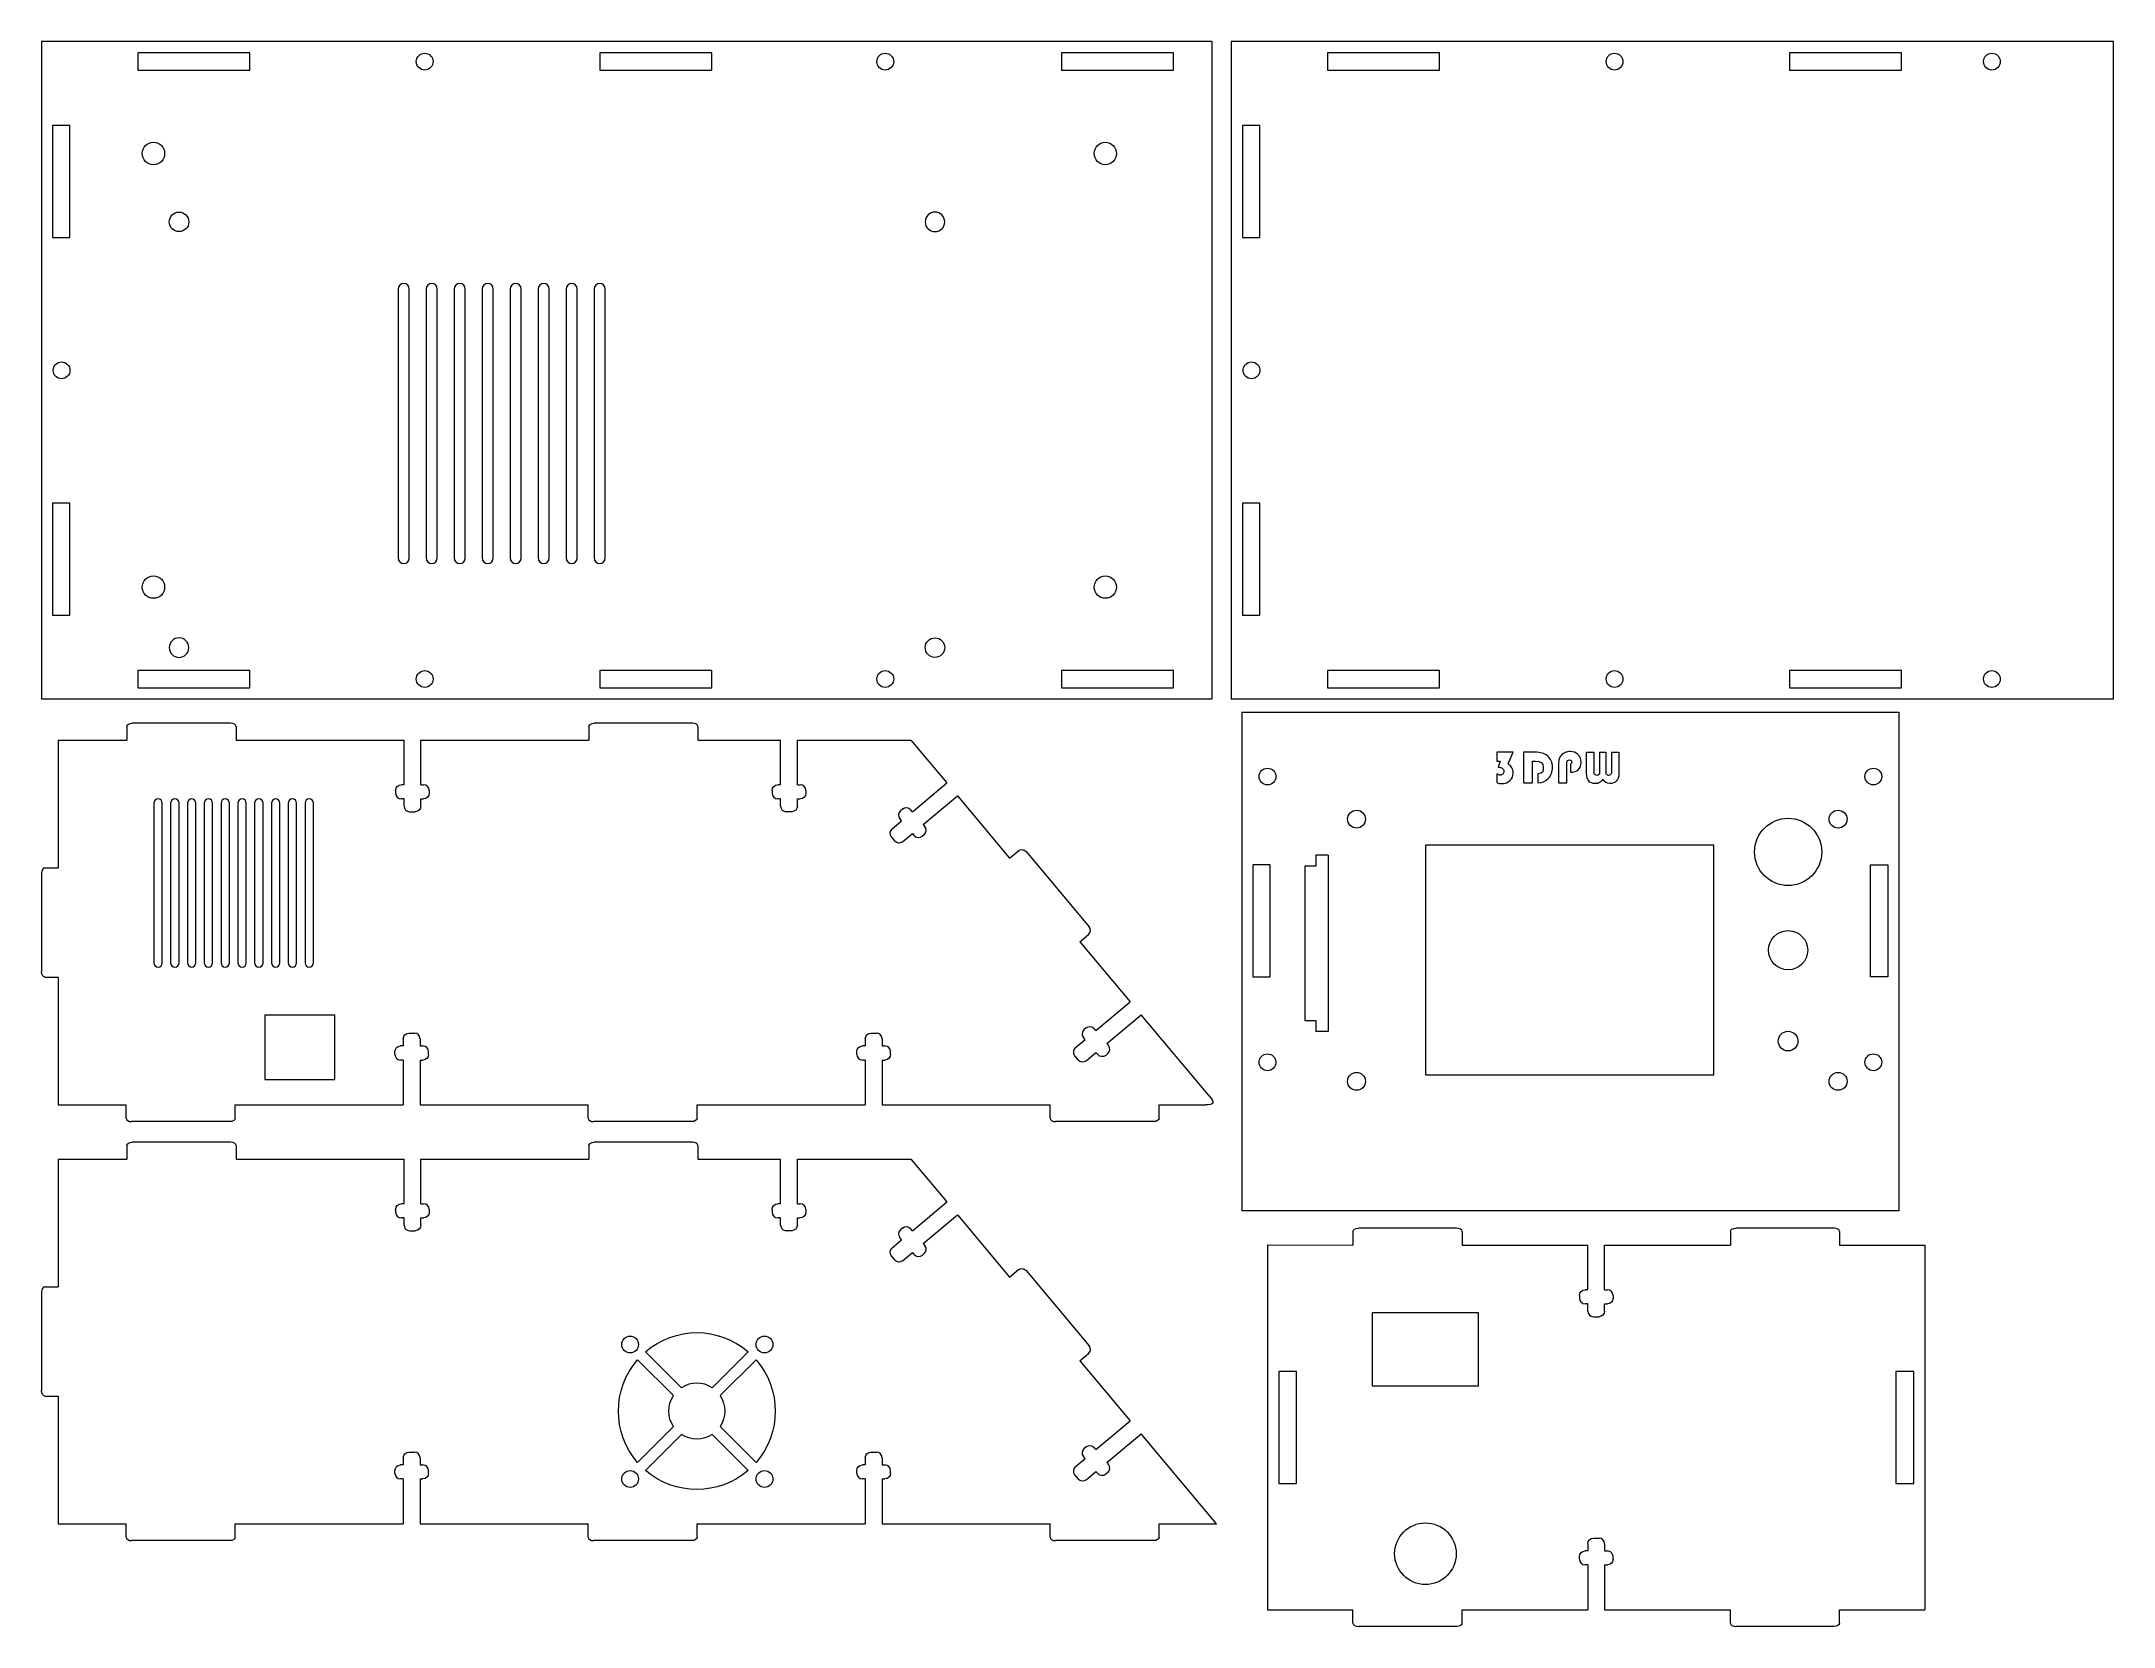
# Model space of a CAD drawing. Header units: millimetres. Extents: x -262 to 108, y -98 to 185.
import ezdxf

# ---------------------------------------------------------------- set-up
doc = ezdxf.new("R2010")
doc.units = ezdxf.units.MM
doc.header["$MEASUREMENT"] = 0
doc.layers.add('layer 1', color=7, linetype='Continuous')

msp = doc.modelspace()

# ---------------------------------------------------------------- linework, layer by layer
at = {"layer": 'layer 1', "color": 250, "lineweight": 9}
for points in [[(-244.9877, 180.0736), (-224.9877, 180.0736), (-224.9877, 183.1736), (-244.9877, 183.1736), (-244.9877, 180.0736)], [(-162.4875, 180.0736), (-142.4875, 180.0736), (-142.4875, 183.1736), (-162.4875, 183.1736), (-162.4875, 180.0736)], [(-79.9873, 180.0736), (-59.9873, 180.0736), (-59.9873, 183.1736), (-79.9873, 183.1736), (-79.9873, 180.0736)], [(-32.4866, 180.0736), (-12.4866, 180.0736), (-12.4866, 183.1736), (-32.4866, 183.1736), (-32.4866, 180.0736)], [(50.0136, 180.0736), (70.0136, 180.0736), (70.0136, 183.1736), (50.0136, 183.1736), (50.0136, 180.0736)], [(-244.9877, 69.7737), (-224.9877, 69.7737), (-224.9877, 72.8735), (-244.9877, 72.8735), (-244.9877, 69.7737)], [(-162.4875, 69.7737), (-142.4875, 69.7737), (-142.4875, 72.8735), (-162.4875, 72.8735), (-162.4875, 69.7737)], [(-79.9873, 69.7737), (-59.9873, 69.7737), (-59.9873, 72.8735), (-79.9873, 72.8735), (-79.9873, 69.7737)], [(-32.4866, 69.7735), (-12.4866, 69.7735), (-12.4866, 72.8735), (-32.4866, 72.8735), (-32.4866, 69.7735)], [(50.0136, 69.7735), (70.0136, 69.7735), (70.0136, 72.8735), (50.0136, 72.8735), (50.0136, 69.7735)], [(-15.0226, 0.7175), (36.4774, 0.7175), (36.4774, 41.7175), (-15.0226, 41.7175), (-15.0226, 0.7175)], [(-222.3126, -0.1377), (-209.8126, -0.1377), (-209.8126, 11.3623), (-222.3126, 11.3623), (-222.3126, -0.1377)], [(-24.5154, -54.7701), (-5.5154, -54.7701), (-5.5154, -41.7701), (-24.5154, -41.7701), (-24.5154, -54.7701)]]:
    msp.add_lwpolyline(points, close=True, dxfattribs=at)
for centre, major_axis in [((-193.7375, 181.5736), (0, 1.5)), ((-111.4874, 181.5736), (0, 1.5)), ((18.7636, 181.5736), (0, 1.5)), ((86.1466, 181.5736), (0, 1.5)), ((-242.1875, 165.1736), (0, 2)), ((-72.1875, 165.1736), (0, 2)), ((-258.5875, 126.4736), (0, 1.5)), ((-46.0864, 126.4735), (0, 1.5)), ((-242.1875, 87.7736), (0, 2)), ((-72.1875, 87.7736), (0, 2)), ((-193.7375, 71.3735), (0, 1.5)), ((-111.4874, 71.3735), (0, 1.5)), ((18.7636, 71.3735), (0, 1.5)), ((86.1466, 71.3735), (0, 1.5)), ((-43.2226, 53.9533), (0, 1.5)), ((64.9774, 53.9533), (0, 1.5)), ((-27.3226, 46.3533), (0, 1.6)), ((49.754, 40.5033), (0, 6)), ((58.6774, 46.3533), (0, 1.6)), ((49.754, 22.9533), (0, 3.5)), ((49.754, 6.7333), (0, 1.75)), ((-43.2226, 2.9537), (0, 1.5)), ((64.9774, 2.9537), (0, 1.5)), ((-27.3226, -0.4467), (0, 1.6)), ((58.6774, -0.4467), (0, 1.6)), ((-157.0628, -47.4259), (0, 1.5)), ((-133.0628, -47.4259), (0, 1.5)), ((-157.0628, -71.4259), (0, 1.5)), ((-133.0628, -71.4259), (0, 1.5)), ((-15.0154, -84.7701), (0, 5.5))]:
    msp.add_ellipse(centre, major_axis=major_axis, ratio=1, dxfattribs=at)
for points in [[(-53.1875, 185.1736), (-53.1875, 185.1736), (-262.1875, 185.1736), (-262.1875, 185.1736)], [(-262.1875, 185.1735), (-262.1875, 185.1735), (-262.1875, 67.7735), (-262.1875, 67.7735)], [(-53.1875, 185.1736), (-53.1875, 185.1736), (-53.1875, 67.7736), (-53.1875, 67.7736)], [(107.8743, 185.1735), (107.8743, 185.1735), (-49.6864, 185.1735), (-49.6864, 185.1735)], [(-49.6864, 185.1734), (-49.6864, 185.1734), (-49.6864, 67.7734), (-49.6864, 67.7734)], [(107.8743, 67.7735), (107.8743, 67.7735), (107.8743, 185.1735), (107.8743, 185.1735)], [(-53.1875, 67.7736), (-53.1875, 67.7736), (-262.1875, 67.7735), (-262.1875, 67.7735)], [(107.8743, 67.7735), (107.8743, 67.7735), (-49.6864, 67.7734), (-49.6864, 67.7734)], [(-246.9376, 62.8759), (-246.9376, 63.2058), (-246.4989, 63.4759), (-245.9626, 63.4759)], [(-228.413, 63.4759), (-228.413, 63.4759), (-245.9626, 63.4759), (-245.9626, 63.4759)], [(-227.438, 62.8759), (-227.438, 63.2058), (-227.8767, 63.4759), (-228.413, 63.4759)], [(-164.4374, 62.8759), (-164.4374, 63.2058), (-163.9987, 63.4759), (-163.4624, 63.4759)], [(-145.9128, 63.4759), (-145.9128, 63.4759), (-163.4624, 63.4759), (-163.4624, 63.4759)], [(-144.9378, 62.8759), (-144.9378, 63.2058), (-145.3765, 63.4759), (-145.9128, 63.4759)], [(-47.8226, 65.4533), (-47.8226, 65.4533), (69.5774, 65.4533), (69.5774, 65.4533)], [(-47.8226, 65.4533), (-47.8226, 65.4533), (-47.8226, -23.5467), (-47.8226, -23.5467)], [(69.5774, -23.5467), (69.5774, -23.5467), (69.5774, 65.4533), (69.5774, 65.4533)], [(-259.1876, 60.4761), (-259.1876, 60.4761), (-259.1876, 37.669), (-259.1876, 37.669)], [(-259.1875, 60.4761), (-259.1875, 60.4761), (-246.9375, 60.4761), (-246.9375, 60.4761)], [(-246.9376, 62.8759), (-246.9376, 62.8759), (-246.9376, 60.4761), (-246.9376, 60.4761)], [(-227.438, 62.8759), (-227.438, 62.8759), (-227.438, 60.4761), (-227.438, 60.4761)], [(-227.438, 60.4761), (-227.438, 60.4761), (-197.4376, 60.4761), (-197.4376, 60.4761)], [(-197.4376, 52.4761), (-197.4376, 52.4761), (-197.4376, 60.4761), (-197.4376, 60.4761)], [(-194.4377, 52.4761), (-194.4377, 52.4761), (-194.4377, 60.4761), (-194.4377, 60.4761)], [(-194.4377, 60.4761), (-194.4377, 60.4761), (-164.4374, 60.4761), (-164.4374, 60.4761)], [(-164.4374, 62.8759), (-164.4374, 62.8759), (-164.4374, 60.4761), (-164.4374, 60.4761)], [(-144.9378, 62.8759), (-144.9378, 62.8759), (-144.9378, 60.4761), (-144.9378, 60.4761)], [(-144.9378, 60.4761), (-144.9378, 60.4761), (-130.1772, 60.4761), (-130.1772, 60.4761)], [(-130.1772, 52.4761), (-130.1772, 52.4761), (-130.1772, 60.4761), (-130.1772, 60.4761)], [(-127.1773, 52.4761), (-127.1773, 52.4761), (-127.1773, 60.4761), (-127.1773, 60.4761)], [(-127.1773, 60.4761), (-127.1773, 60.4761), (-106.9496, 60.476), (-106.9496, 60.476)], [(-106.9496, 60.476), (-106.9496, 60.476), (-100.5217, 52.8156), (-100.5217, 52.8156)], [(15.0827, 58.2952), (15.0827, 58.2952), (15.0827, 54.6561), (15.0827, 54.6561)], [(16.0911, 58.2952), (16.0911, 58.2952), (16.091, 54.6561), (16.091, 54.6561)], [(16.0911, 58.2952), (16.0911, 58.2952), (17.1944, 58.2952), (17.1944, 58.2952)], [(17.1944, 58.2952), (17.1944, 58.2952), (17.1944, 54.6561), (17.1944, 54.6561)], [(18.2028, 58.2952), (18.2028, 58.2952), (18.2027, 54.6561), (18.2027, 54.6561)], [(-198.9376, 51.4761), (-198.9376, 52.026), (-198.4876, 52.4761), (-197.9376, 52.4761)], [(-197.4376, 52.4761), (-197.4376, 52.4761), (-197.9376, 52.4761), (-197.9376, 52.4761)], [(-194.4377, 52.4761), (-194.4377, 52.4761), (-193.9376, 52.4761), (-193.9376, 52.4761)], [(-192.9376, 51.4761), (-192.9376, 52.026), (-193.3876, 52.4761), (-193.9376, 52.4761)], [(-131.6772, 51.4761), (-131.6772, 52.026), (-131.2272, 52.4761), (-130.6772, 52.4761)], [(-130.1772, 52.4761), (-130.1772, 52.4761), (-130.6772, 52.4761), (-130.6772, 52.4761)], [(-127.1773, 52.4761), (-127.1773, 52.4761), (-126.6772, 52.4761), (-126.6772, 52.4761)], [(-125.6772, 51.4761), (-125.6772, 52.026), (-126.1272, 52.4761), (-126.6772, 52.4761)], [(-106.6501, 47.6733), (-106.6501, 47.6733), (-100.5217, 52.8156), (-100.5217, 52.8156)], [(-198.9376, 51.4761), (-198.9376, 51.4761), (-198.9376, 50.9761), (-198.9376, 50.9761)], [(-198.9376, 50.9761), (-198.9376, 50.4262), (-198.4876, 49.9761), (-197.9376, 49.9761)], [(-197.4376, 49.9761), (-197.4376, 49.9761), (-197.9376, 49.9761), (-197.9376, 49.9761)], [(-197.4376, 48.6761), (-197.4376, 48.6761), (-197.4376, 49.9761), (-197.4376, 49.9761)], [(-197.4376, 48.6761), (-197.4376, 48.1262), (-196.9876, 47.6761), (-196.4376, 47.6761)], [(-194.4377, 48.6761), (-194.4377, 48.1262), (-194.8877, 47.6761), (-195.4377, 47.6761)], [(-194.4377, 48.6761), (-194.4377, 48.6761), (-194.4377, 49.9761), (-194.4377, 49.9761)], [(-194.4377, 49.9761), (-194.4377, 49.9761), (-193.9376, 49.9761), (-193.9376, 49.9761)], [(-192.9376, 50.9761), (-192.9376, 50.4262), (-193.3876, 49.9761), (-193.9376, 49.9761)], [(-192.9376, 51.4761), (-192.9376, 51.4761), (-192.9376, 50.9761), (-192.9376, 50.9761)], [(-131.6772, 51.4761), (-131.6772, 51.4761), (-131.6772, 50.9761), (-131.6772, 50.9761)], [(-131.6772, 50.9761), (-131.6772, 50.4262), (-131.2272, 49.9761), (-130.6772, 49.9761)], [(-130.1772, 49.9761), (-130.1772, 49.9761), (-130.6772, 49.9761), (-130.6772, 49.9761)], [(-130.1772, 48.6761), (-130.1772, 48.6761), (-130.1772, 49.9761), (-130.1772, 49.9761)], [(-130.1772, 48.6761), (-130.1772, 48.1262), (-129.7272, 47.6761), (-129.1772, 47.6761)], [(-127.1773, 48.6761), (-127.1773, 48.1262), (-127.6273, 47.6761), (-128.1773, 47.6761)], [(-127.1773, 48.6761), (-127.1773, 48.6761), (-127.1773, 49.9761), (-127.1773, 49.9761)], [(-127.1773, 49.9761), (-127.1773, 49.9761), (-126.6772, 49.9761), (-126.6772, 49.9761)], [(-125.6772, 50.9761), (-125.6772, 50.4262), (-126.1272, 49.9761), (-126.6772, 49.9761)], [(-125.6772, 51.4761), (-125.6772, 51.4761), (-125.6772, 50.9761), (-125.6772, 50.9761)], [(-108.3803, 48.1796), (-108.3803, 48.1796), (-108.7633, 47.8582), (-108.7633, 47.8582)], [(-108.3803, 48.1796), (-107.9591, 48.5331), (-107.325, 48.4777), (-106.9715, 48.0564)], [(-104.7218, 45.3753), (-104.7218, 45.3753), (-98.5934, 50.5176), (-98.5934, 50.5176)], [(-98.5935, 50.5175), (-98.5935, 50.5175), (-89.273, 39.4098), (-89.273, 39.4098)], [(-196.4376, 47.6761), (-196.4376, 47.6761), (-195.4377, 47.6761), (-195.4377, 47.6761)], [(-128.1773, 47.6761), (-128.1773, 47.6761), (-129.1772, 47.6761), (-129.1772, 47.6761)], [(-110.3271, 44.588), (-110.7483, 44.2345), (-110.8039, 43.6005), (-110.4504, 43.1791)], [(-110.3271, 44.588), (-110.3271, 44.588), (-108.5652, 46.0664), (-108.5652, 46.0664)], [(-108.7633, 47.8582), (-109.1846, 47.5048), (-109.2401, 46.8707), (-108.8866, 46.4494)], [(-108.5652, 46.0664), (-108.5652, 46.0664), (-108.8866, 46.4494), (-108.8866, 46.4494)], [(-106.6501, 47.6733), (-106.6501, 47.6733), (-106.9715, 48.0564), (-106.9715, 48.0564)], [(-104.7218, 45.3753), (-104.7218, 45.3753), (-104.4003, 44.9922), (-104.4003, 44.9922)], [(-104.5236, 43.5834), (-104.1023, 43.9368), (-104.0468, 44.5709), (-104.4003, 44.9922)], [(-110.4504, 43.1791), (-110.4504, 43.1791), (-109.8076, 42.4132), (-109.8076, 42.4132)], [(-108.3988, 42.2899), (-108.8201, 41.9364), (-109.4541, 41.9918), (-109.8076, 42.4132)], [(-108.3987, 42.29), (-108.3987, 42.29), (-106.6369, 43.7683), (-106.6369, 43.7683)], [(-106.6369, 43.7683), (-106.6369, 43.7683), (-106.3154, 43.3852), (-106.3154, 43.3852)], [(-104.9066, 43.262), (-105.3279, 42.9085), (-105.9619, 42.9639), (-106.3154, 43.3852)], [(-104.5236, 43.5834), (-104.5236, 43.5834), (-104.9066, 43.262), (-104.9066, 43.262)], [(-89.2729, 39.4098), (-89.2729, 39.4098), (-87.7016, 40.7283), (-87.7016, 40.7283)], [(-87.7409, 40.6954), (-87.3196, 41.0489), (-86.6928, 41.0021), (-86.3481, 40.5913)], [(-261.5875, 37.669), (-261.9174, 37.669), (-262.1875, 37.2303), (-262.1875, 36.694)], [(-261.5875, 37.669), (-261.5875, 37.669), (-259.1876, 37.669), (-259.1876, 37.669)], [(-86.3481, 40.5913), (-86.3481, 40.5913), (-75.0674, 27.1475), (-75.0674, 27.1475)], [(-36.5727, 37.9381), (-36.5727, 37.9381), (-36.5727, 10.4381), (-36.5727, 10.4381)], [(-32.3727, 39.9381), (-32.3727, 39.9381), (-34.5727, 39.9381), (-34.5727, 39.9381)], [(-32.3727, 39.9381), (-32.3727, 39.9381), (-32.3727, 8.4381), (-32.3727, 8.4381)], [(-262.1875, 36.694), (-262.1875, 36.694), (-262.1875, 19.1444), (-262.1875, 19.1444)], [(-75.2068, 25.7578), (-74.7855, 26.1113), (-74.7227, 26.7367), (-75.0674, 27.1475)], [(-76.7389, 24.4723), (-76.7389, 24.4723), (-67.7398, 13.7476), (-67.7398, 13.7476)], [(-76.7388, 24.4723), (-76.7388, 24.4723), (-75.2068, 25.7578), (-75.2068, 25.7578)], [(-261.5875, 18.1694), (-261.9174, 18.1694), (-262.1875, 18.6081), (-262.1875, 19.1444)], [(-261.5875, 18.1694), (-261.5875, 18.1694), (-259.1876, 18.1694), (-259.1876, 18.1694)], [(-259.1876, 18.1694), (-259.1876, 18.1694), (-259.1876, -4.6377), (-259.1876, -4.6377)], [(-73.8682, 8.6052), (-73.8682, 8.6052), (-67.7398, 13.7475), (-67.7398, 13.7475)], [(-71.9399, 6.3072), (-71.9399, 6.3072), (-65.8115, 11.4495), (-65.8115, 11.4495)], [(-53.5983, -3.1056), (-53.5983, -3.1056), (-65.8115, 11.4496), (-65.8115, 11.4496)], [(-197.5626, 7.1623), (-197.5626, 7.7122), (-197.1126, 8.1623), (-196.5626, 8.1623)], [(-196.5626, 8.1623), (-196.5626, 8.1623), (-195.5627, 8.1623), (-195.5627, 8.1623)], [(-194.5627, 7.1623), (-194.5627, 7.7122), (-195.0127, 8.1623), (-195.5627, 8.1623)], [(-115.0624, 7.1623), (-115.0624, 7.7122), (-114.6124, 8.1623), (-114.0624, 8.1623)], [(-114.0624, 8.1623), (-114.0624, 8.1623), (-113.0625, 8.1623), (-113.0625, 8.1623)], [(-112.0625, 7.1623), (-112.0625, 7.7122), (-112.5125, 8.1623), (-113.0625, 8.1623)], [(-75.9814, 8.7901), (-76.4027, 8.4367), (-76.4582, 7.8026), (-76.1047, 7.3813)], [(-75.5984, 9.1115), (-75.5984, 9.1115), (-75.9814, 8.7901), (-75.9814, 8.7901)], [(-75.5984, 9.1115), (-75.1772, 9.465), (-74.5431, 9.4096), (-74.1896, 8.9883)], [(-73.8682, 8.6052), (-73.8682, 8.6052), (-74.1896, 8.9883), (-74.1896, 8.9883)], [(-32.3727, 8.4381), (-32.3727, 8.4381), (-34.5727, 8.4381), (-34.5727, 8.4381)], [(-199.0626, 4.8623), (-199.0626, 5.4122), (-198.6126, 5.8623), (-198.0626, 5.8623)], [(-199.0626, 4.3623), (-199.0626, 4.3623), (-199.0626, 4.8623), (-199.0626, 4.8623)], [(-199.0626, 4.3623), (-199.0626, 3.8124), (-198.6126, 3.3623), (-198.0626, 3.3623)], [(-197.5626, 5.8623), (-197.5626, 5.8623), (-198.0626, 5.8623), (-198.0626, 5.8623)], [(-197.5626, 7.1623), (-197.5626, 7.1623), (-197.5626, 5.8623), (-197.5626, 5.8623)], [(-194.5627, 7.1623), (-194.5627, 7.1623), (-194.5627, 5.8623), (-194.5627, 5.8623)], [(-194.5627, 5.8623), (-194.5627, 5.8623), (-194.0626, 5.8623), (-194.0626, 5.8623)], [(-193.0626, 4.8623), (-193.0626, 5.4122), (-193.5126, 5.8623), (-194.0626, 5.8623)], [(-193.0626, 4.3623), (-193.0626, 3.8124), (-193.5126, 3.3623), (-194.0626, 3.3623)], [(-193.0626, 4.3623), (-193.0626, 4.3623), (-193.0626, 4.8623), (-193.0626, 4.8623)], [(-193.0626, 4.3623), (-193.0626, 4.3623), (-193.0626, 4.8623), (-193.0626, 4.8623)], [(-116.5624, 4.8623), (-116.5624, 5.4122), (-116.1124, 5.8623), (-115.5624, 5.8623)], [(-116.5624, 4.3623), (-116.5624, 4.3623), (-116.5624, 4.8623), (-116.5624, 4.8623)], [(-116.5624, 4.3623), (-116.5624, 3.8124), (-116.1124, 3.3623), (-115.5624, 3.3623)], [(-115.0624, 5.8623), (-115.0624, 5.8623), (-115.5624, 5.8623), (-115.5624, 5.8623)], [(-115.0624, 7.1623), (-115.0624, 7.1623), (-115.0624, 5.8623), (-115.0624, 5.8623)], [(-112.0625, 7.1623), (-112.0625, 7.1623), (-112.0625, 5.8623), (-112.0625, 5.8623)], [(-112.0625, 5.8623), (-112.0625, 5.8623), (-111.5624, 5.8623), (-111.5624, 5.8623)], [(-110.5624, 4.8623), (-110.5624, 5.4122), (-111.0124, 5.8623), (-111.5624, 5.8623)], [(-110.5624, 4.3623), (-110.5624, 3.8124), (-111.0124, 3.3623), (-111.5624, 3.3623)], [(-110.5624, 4.3623), (-110.5624, 4.3623), (-110.5624, 4.8623), (-110.5624, 4.8623)], [(-77.5452, 5.5199), (-77.9664, 5.1664), (-78.022, 4.5324), (-77.6685, 4.111)], [(-77.6685, 4.111), (-77.6685, 4.111), (-77.0257, 3.3451), (-77.0257, 3.3451)], [(-77.5452, 5.5199), (-77.5452, 5.5199), (-75.7833, 6.9983), (-75.7833, 6.9983)], [(-75.7833, 6.9983), (-75.7833, 6.9983), (-76.1047, 7.3813), (-76.1047, 7.3813)], [(-75.6168, 3.2219), (-75.6168, 3.2219), (-73.855, 4.7002), (-73.855, 4.7002)], [(-73.855, 4.7002), (-73.855, 4.7002), (-73.5335, 4.3171), (-73.5335, 4.3171)], [(-72.1247, 4.1939), (-72.546, 3.8404), (-73.18, 3.8958), (-73.5335, 4.3171)], [(-71.7417, 4.5153), (-71.7417, 4.5153), (-72.1247, 4.1939), (-72.1247, 4.1939)], [(-71.9399, 6.3072), (-71.9399, 6.3072), (-71.6184, 5.9241), (-71.6184, 5.9241)], [(-71.7417, 4.5153), (-71.3204, 4.8687), (-71.2649, 5.5028), (-71.6184, 5.9241)], [(-197.5626, 3.3623), (-197.5626, 3.3623), (-198.0626, 3.3623), (-198.0626, 3.3623)], [(-197.5626, 3.3623), (-197.5626, 3.3623), (-197.5626, -4.6377), (-197.5626, -4.6377)], [(-194.5627, 3.3623), (-194.5627, 3.3623), (-194.5627, -4.6377), (-194.5627, -4.6377)], [(-194.5627, 3.3623), (-194.5627, 3.3623), (-194.0626, 3.3623), (-194.0626, 3.3623)], [(-115.0624, 3.3623), (-115.0624, 3.3623), (-115.5624, 3.3623), (-115.5624, 3.3623)], [(-115.0624, 3.3623), (-115.0624, 3.3623), (-115.0624, -4.6377), (-115.0624, -4.6377)], [(-112.0625, 3.3623), (-112.0625, 3.3623), (-112.0625, -4.6377), (-112.0625, -4.6377)], [(-112.0625, 3.3623), (-112.0625, 3.3623), (-111.5624, 3.3623), (-111.5624, 3.3623)], [(-75.6169, 3.2218), (-76.0382, 2.8683), (-76.6722, 2.9237), (-77.0257, 3.3451)], [(-53.5982, -3.1057), (-52.545, -4.2142), (-52.7831, -4.7248), (-54.3126, -4.6377)], [(-259.1875, -4.6377), (-259.1875, -4.6377), (-247.0625, -4.6377), (-247.0625, -4.6377)], [(-247.0626, -7.0375), (-247.0626, -7.0375), (-247.0626, -4.6377), (-247.0626, -4.6377)], [(-247.0626, -7.0375), (-247.0626, -7.3674), (-246.6239, -7.6375), (-246.0876, -7.6375)], [(-227.563, -7.0375), (-227.563, -7.3674), (-228.0017, -7.6375), (-228.538, -7.6375)], [(-227.563, -4.6377), (-227.563, -4.6377), (-197.5626, -4.6377), (-197.5626, -4.6377)], [(-227.563, -7.0375), (-227.563, -7.0375), (-227.563, -4.6377), (-227.563, -4.6377)], [(-194.5627, -4.6377), (-194.5627, -4.6377), (-164.5624, -4.6377), (-164.5624, -4.6377)], [(-164.5624, -7.0375), (-164.5624, -7.0375), (-164.5624, -4.6377), (-164.5624, -4.6377)], [(-164.5624, -7.0375), (-164.5624, -7.3674), (-164.1237, -7.6375), (-163.5874, -7.6375)], [(-145.0628, -7.0375), (-145.0628, -7.3674), (-145.5015, -7.6375), (-146.0378, -7.6375)], [(-145.0628, -4.6377), (-145.0628, -4.6377), (-115.0624, -4.6377), (-115.0624, -4.6377)], [(-145.0628, -7.0375), (-145.0628, -7.0375), (-145.0628, -4.6377), (-145.0628, -4.6377)], [(-112.0625, -4.6377), (-112.0625, -4.6377), (-82.0622, -4.6377), (-82.0622, -4.6377)], [(-82.0622, -7.0375), (-82.0622, -7.0375), (-82.0622, -4.6377), (-82.0622, -4.6377)], [(-82.0622, -7.0375), (-82.0622, -7.3674), (-81.6235, -7.6375), (-81.0872, -7.6375)], [(-62.5626, -7.0375), (-62.5626, -7.3674), (-63.0013, -7.6375), (-63.5376, -7.6375)], [(-62.5626, -4.6377), (-62.5626, -4.6377), (-54.3126, -4.6377), (-54.3126, -4.6377)], [(-62.5626, -7.0375), (-62.5626, -7.0375), (-62.5626, -4.6377), (-62.5626, -4.6377)], [(-228.538, -7.6375), (-228.538, -7.6375), (-246.0876, -7.6375), (-246.0876, -7.6375)], [(-146.0378, -7.6375), (-146.0378, -7.6375), (-163.5874, -7.6375), (-163.5874, -7.6375)], [(-63.5376, -7.6375), (-63.5376, -7.6375), (-81.0872, -7.6375), (-81.0872, -7.6375)], [(-259.1876, -14.3121), (-259.1876, -14.3121), (-259.1876, -37.1192), (-259.1876, -37.1192)], [(-259.1875, -14.3121), (-259.1875, -14.3121), (-246.9375, -14.3121), (-246.9375, -14.3121)], [(-246.9376, -11.9122), (-246.9376, -11.5823), (-246.4989, -11.3122), (-245.9626, -11.3122)], [(-246.9376, -11.9122), (-246.9376, -11.9122), (-246.9376, -14.3121), (-246.9376, -14.3121)], [(-228.413, -11.3122), (-228.413, -11.3122), (-245.9626, -11.3122), (-245.9626, -11.3122)], [(-227.438, -11.9122), (-227.438, -11.5823), (-227.8767, -11.3122), (-228.413, -11.3122)], [(-227.438, -11.9122), (-227.438, -11.9122), (-227.438, -14.3121), (-227.438, -14.3121)], [(-227.438, -14.3121), (-227.438, -14.3121), (-197.4376, -14.3121), (-197.4376, -14.3121)], [(-197.4376, -22.3121), (-197.4376, -22.3121), (-197.4376, -14.3121), (-197.4376, -14.3121)], [(-194.4377, -22.3121), (-194.4377, -22.3121), (-194.4377, -14.3121), (-194.4377, -14.3121)], [(-194.4377, -14.3121), (-194.4377, -14.3121), (-164.4374, -14.3121), (-164.4374, -14.3121)], [(-164.4374, -11.9122), (-164.4374, -11.5823), (-163.9987, -11.3122), (-163.4624, -11.3122)], [(-164.4374, -11.9122), (-164.4374, -11.9122), (-164.4374, -14.3121), (-164.4374, -14.3121)], [(-145.9128, -11.3122), (-145.9128, -11.3122), (-163.4624, -11.3122), (-163.4624, -11.3122)], [(-144.9378, -11.9122), (-144.9378, -11.5823), (-145.3765, -11.3122), (-145.9128, -11.3122)], [(-144.9378, -11.9122), (-144.9378, -11.9122), (-144.9378, -14.3121), (-144.9378, -14.3121)], [(-144.9378, -14.3121), (-144.9378, -14.3121), (-130.1772, -14.3121), (-130.1772, -14.3121)], [(-130.1772, -22.3121), (-130.1772, -22.3121), (-130.1772, -14.3121), (-130.1772, -14.3121)], [(-127.1773, -22.3121), (-127.1773, -22.3121), (-127.1773, -14.3121), (-127.1773, -14.3121)], [(-127.1773, -14.3121), (-127.1773, -14.3121), (-106.9496, -14.3122), (-106.9496, -14.3122)], [(-106.9496, -14.3122), (-106.9496, -14.3122), (-100.5217, -21.9726), (-100.5217, -21.9726)], [(-106.6501, -27.1149), (-106.6501, -27.1149), (-100.5217, -21.9726), (-100.5217, -21.9726)], [(-198.9376, -23.3121), (-198.9376, -22.7622), (-198.4876, -22.3121), (-197.9376, -22.3121)], [(-198.9376, -23.3121), (-198.9376, -23.3121), (-198.9376, -23.8121), (-198.9376, -23.8121)], [(-198.9376, -23.8121), (-198.9376, -24.362), (-198.4876, -24.8121), (-197.9376, -24.8121)], [(-197.4376, -22.3121), (-197.4376, -22.3121), (-197.9376, -22.3121), (-197.9376, -22.3121)], [(-197.4376, -24.8121), (-197.4376, -24.8121), (-197.9376, -24.8121), (-197.9376, -24.8121)], [(-197.4376, -26.1121), (-197.4376, -26.1121), (-197.4376, -24.8121), (-197.4376, -24.8121)], [(-194.4377, -22.3121), (-194.4377, -22.3121), (-193.9376, -22.3121), (-193.9376, -22.3121)], [(-194.4377, -26.1121), (-194.4377, -26.1121), (-194.4377, -24.8121), (-194.4377, -24.8121)], [(-194.4377, -24.8121), (-194.4377, -24.8121), (-193.9376, -24.8121), (-193.9376, -24.8121)], [(-192.9376, -23.3121), (-192.9376, -22.7622), (-193.3876, -22.3121), (-193.9376, -22.3121)], [(-192.9376, -23.8121), (-192.9376, -24.362), (-193.3876, -24.8121), (-193.9376, -24.8121)], [(-192.9376, -23.3121), (-192.9376, -23.3121), (-192.9376, -23.8121), (-192.9376, -23.8121)], [(-131.6772, -23.3121), (-131.6772, -22.7622), (-131.2272, -22.3121), (-130.6772, -22.3121)], [(-131.6772, -23.3121), (-131.6772, -23.3121), (-131.6772, -23.8121), (-131.6772, -23.8121)], [(-131.6772, -23.8121), (-131.6772, -24.362), (-131.2272, -24.8121), (-130.6772, -24.8121)], [(-130.1772, -22.3121), (-130.1772, -22.3121), (-130.6772, -22.3121), (-130.6772, -22.3121)], [(-130.1772, -24.8121), (-130.1772, -24.8121), (-130.6772, -24.8121), (-130.6772, -24.8121)], [(-130.1772, -26.1121), (-130.1772, -26.1121), (-130.1772, -24.8121), (-130.1772, -24.8121)], [(-127.1773, -22.3121), (-127.1773, -22.3121), (-126.6772, -22.3121), (-126.6772, -22.3121)], [(-127.1773, -26.1121), (-127.1773, -26.1121), (-127.1773, -24.8121), (-127.1773, -24.8121)], [(-127.1773, -24.8121), (-127.1773, -24.8121), (-126.6772, -24.8121), (-126.6772, -24.8121)], [(-125.6772, -23.3121), (-125.6772, -22.7622), (-126.1272, -22.3121), (-126.6772, -22.3121)], [(-125.6772, -23.8121), (-125.6772, -24.362), (-126.1272, -24.8121), (-126.6772, -24.8121)], [(-125.6772, -23.3121), (-125.6772, -23.3121), (-125.6772, -23.8121), (-125.6772, -23.8121)], [(-104.7218, -29.4129), (-104.7218, -29.4129), (-98.5934, -24.2706), (-98.5934, -24.2706)], [(-98.5935, -24.2707), (-98.5935, -24.2707), (-89.273, -35.3784), (-89.273, -35.3784)], [(69.5774, -23.5467), (69.5774, -23.5467), (-47.8226, -23.5467), (-47.8226, -23.5467)], [(-197.4376, -26.1121), (-197.4376, -26.662), (-196.9876, -27.1121), (-196.4376, -27.1121)], [(-196.4376, -27.1121), (-196.4376, -27.1121), (-195.4377, -27.1121), (-195.4377, -27.1121)], [(-194.4377, -26.1121), (-194.4377, -26.662), (-194.8877, -27.1121), (-195.4377, -27.1121)], [(-130.1772, -26.1121), (-130.1772, -26.662), (-129.7272, -27.1121), (-129.1772, -27.1121)], [(-128.1773, -27.1121), (-128.1773, -27.1121), (-129.1772, -27.1121), (-129.1772, -27.1121)], [(-127.1773, -26.1121), (-127.1773, -26.662), (-127.6273, -27.1121), (-128.1773, -27.1121)], [(-110.3271, -30.2002), (-110.3271, -30.2002), (-108.5652, -28.7218), (-108.5652, -28.7218)], [(-108.7633, -26.93), (-109.1846, -27.2834), (-109.2401, -27.9175), (-108.8866, -28.3388)], [(-108.5652, -28.7218), (-108.5652, -28.7218), (-108.8866, -28.3388), (-108.8866, -28.3388)], [(-108.3803, -26.6086), (-108.3803, -26.6086), (-108.7633, -26.93), (-108.7633, -26.93)], [(-108.3803, -26.6086), (-107.9591, -26.2551), (-107.325, -26.3105), (-106.9715, -26.7318)], [(-106.6501, -27.1149), (-106.6501, -27.1149), (-106.9715, -26.7318), (-106.9715, -26.7318)], [(-104.7218, -29.4129), (-104.7218, -29.4129), (-104.4003, -29.796), (-104.4003, -29.796)], [(-27.9654, -27.2643), (-27.9654, -26.9344), (-27.5267, -26.6643), (-26.9904, -26.6643)], [(-27.9654, -27.2643), (-27.9654, -27.2643), (-27.9654, -29.6642), (-27.9654, -29.6642)], [(-9.4408, -26.6643), (-9.4408, -26.6643), (-26.9904, -26.6643), (-26.9904, -26.6643)], [(-8.4658, -27.2643), (-8.4658, -26.9344), (-8.9045, -26.6643), (-9.4408, -26.6643)], [(-8.4658, -27.2643), (-8.4658, -27.2643), (-8.4658, -29.6642), (-8.4658, -29.6642)], [(39.435, -27.2643), (39.435, -26.9344), (39.8737, -26.6643), (40.41, -26.6643)], [(39.435, -27.2643), (39.435, -27.2643), (39.435, -29.6642), (39.435, -29.6642)], [(57.9596, -26.6643), (57.9596, -26.6643), (40.41, -26.6643), (40.41, -26.6643)], [(58.9346, -27.2643), (58.9346, -26.9344), (58.4959, -26.6643), (57.9596, -26.6643)], [(58.9346, -27.2643), (58.9346, -27.2643), (58.9346, -29.6642), (58.9346, -29.6642)], [(-110.3271, -30.2002), (-110.7483, -30.5537), (-110.8039, -31.1877), (-110.4504, -31.6091)], [(-110.4504, -31.6091), (-110.4504, -31.6091), (-109.8076, -32.375), (-109.8076, -32.375)], [(-108.3988, -32.4983), (-108.8201, -32.8518), (-109.4541, -32.7964), (-109.8076, -32.375)], [(-108.3987, -32.4982), (-108.3987, -32.4982), (-106.6369, -31.0199), (-106.6369, -31.0199)], [(-106.6369, -31.0199), (-106.6369, -31.0199), (-106.3154, -31.403), (-106.3154, -31.403)], [(-104.9066, -31.5262), (-105.3279, -31.8797), (-105.9619, -31.8243), (-106.3154, -31.403)], [(-104.5236, -31.2048), (-104.5236, -31.2048), (-104.9066, -31.5262), (-104.9066, -31.5262)], [(-104.5236, -31.2048), (-104.1023, -30.8514), (-104.0468, -30.2173), (-104.4003, -29.796)], [(-43.2154, -29.6601), (-43.2154, -29.6601), (-27.9654, -29.6642), (-27.9654, -29.6642)], [(-43.2154, -29.6601), (-43.2154, -29.6601), (-43.2154, -94.7701), (-43.2154, -94.7701)], [(-8.4658, -29.6642), (-8.4658, -29.6642), (13.9848, -29.6642), (13.9848, -29.6642)], [(13.9848, -37.6642), (13.9848, -37.6642), (13.9848, -29.6642), (13.9848, -29.6642)], [(16.9847, -37.6642), (16.9847, -37.6642), (16.9847, -29.6642), (16.9847, -29.6642)], [(16.9847, -29.6642), (16.9847, -29.6642), (39.435, -29.6642), (39.435, -29.6642)], [(58.9346, -29.6642), (58.9346, -29.6642), (74.1846, -29.6642), (74.1846, -29.6642)], [(74.1846, -29.6642), (74.1846, -29.6642), (74.1846, -94.766), (74.1846, -94.766)], [(-89.2729, -35.3784), (-89.2729, -35.3784), (-87.7016, -34.0599), (-87.7016, -34.0599)], [(-87.7409, -34.0928), (-87.3196, -33.7393), (-86.6928, -33.7861), (-86.3481, -34.1969)], [(-86.3481, -34.1969), (-86.3481, -34.1969), (-75.0674, -47.6407), (-75.0674, -47.6407)], [(-261.5875, -37.1192), (-261.9174, -37.1192), (-262.1875, -37.5579), (-262.1875, -38.0942)], [(-262.1875, -38.0942), (-262.1875, -38.0942), (-262.1875, -55.6438), (-262.1875, -55.6438)], [(-261.5875, -37.1192), (-261.5875, -37.1192), (-259.1876, -37.1192), (-259.1876, -37.1192)], [(12.4848, -38.6642), (12.4848, -38.1143), (12.9348, -37.6642), (13.4848, -37.6642)], [(12.4848, -38.6642), (12.4848, -38.6642), (12.4848, -39.1642), (12.4848, -39.1642)], [(12.4848, -39.1642), (12.4848, -39.7141), (12.9348, -40.1642), (13.4848, -40.1642)], [(13.9848, -37.6642), (13.9848, -37.6642), (13.4848, -37.6642), (13.4848, -37.6642)], [(13.9848, -40.1642), (13.9848, -40.1642), (13.4848, -40.1642), (13.4848, -40.1642)], [(13.9848, -41.4642), (13.9848, -41.4642), (13.9848, -40.1642), (13.9848, -40.1642)], [(16.9847, -37.6642), (16.9847, -37.6642), (17.4848, -37.6642), (17.4848, -37.6642)], [(16.9847, -41.4642), (16.9847, -41.4642), (16.9847, -40.1642), (16.9847, -40.1642)], [(16.9847, -40.1642), (16.9847, -40.1642), (17.4848, -40.1642), (17.4848, -40.1642)], [(18.4848, -38.6642), (18.4848, -38.1143), (18.0348, -37.6642), (17.4848, -37.6642)], [(18.4848, -39.1642), (18.4848, -39.7141), (18.0348, -40.1642), (17.4848, -40.1642)], [(18.4848, -38.6642), (18.4848, -38.6642), (18.4848, -39.1642), (18.4848, -39.1642)], [(-154.3093, -48.7263), (-149.0476, -44.1683), (-141.2365, -44.1683), (-135.9748, -48.7263)], [(13.9848, -41.4642), (13.9848, -42.0141), (14.4348, -42.4642), (14.9848, -42.4642)], [(14.9848, -42.4642), (14.9848, -42.4642), (15.9847, -42.4642), (15.9847, -42.4642)], [(16.9847, -41.4642), (16.9847, -42.0141), (16.5347, -42.4642), (15.9847, -42.4642)], [(-75.2068, -49.0304), (-74.7855, -48.6769), (-74.7227, -48.0515), (-75.0674, -47.6407)], [(-155.7235, -68.475), (-160.2815, -63.2133), (-160.2815, -55.4022), (-155.7235, -50.1405)], [(-149.3136, -56.5504), (-149.3136, -56.5504), (-155.7235, -50.1405), (-155.7235, -50.1405)], [(-154.3093, -48.7263), (-154.3093, -48.7263), (-147.8994, -55.1362), (-147.8994, -55.1362)], [(-135.9748, -48.7263), (-135.9748, -48.7263), (-142.3847, -55.1362), (-142.3847, -55.1362)], [(-140.9705, -56.5504), (-140.9705, -56.5504), (-134.5606, -50.1405), (-134.5606, -50.1405)], [(-134.5606, -50.1405), (-130.0025, -55.4021), (-130.0025, -63.2134), (-134.5606, -68.475)], [(-76.7389, -50.3159), (-76.7389, -50.3159), (-67.7398, -61.0406), (-67.7398, -61.0406)], [(-76.7388, -50.3159), (-76.7388, -50.3159), (-75.2068, -49.0304), (-75.2068, -49.0304)], [(-142.3847, -55.1362), (-144.057, -54.0317), (-146.2271, -54.0317), (-147.8994, -55.1362)], [(-261.5875, -56.6188), (-261.9174, -56.6188), (-262.1875, -56.1801), (-262.1875, -55.6438)], [(-261.5875, -56.6188), (-261.5875, -56.6188), (-259.1876, -56.6188), (-259.1876, -56.6188)], [(-259.1876, -56.6188), (-259.1876, -56.6188), (-259.1876, -79.4259), (-259.1876, -79.4259)], [(-149.3136, -62.0651), (-150.4181, -60.3928), (-150.4181, -58.2227), (-149.3136, -56.5504)], [(-140.9705, -56.5504), (-139.8658, -58.2227), (-139.8658, -60.3928), (-140.9705, -62.0651)], [(-155.7235, -68.475), (-155.7235, -68.475), (-149.3136, -62.0651), (-149.3136, -62.0651)], [(-140.9705, -62.0651), (-140.9705, -62.0651), (-134.5606, -68.475), (-134.5606, -68.475)], [(-73.8682, -66.1829), (-73.8682, -66.1829), (-67.7398, -61.0406), (-67.7398, -61.0406)], [(-147.8994, -63.4793), (-147.8994, -63.4793), (-154.3093, -69.8892), (-154.3093, -69.8892)], [(-142.3847, -63.4793), (-144.057, -64.584), (-146.2271, -64.584), (-147.8994, -63.4793)], [(-135.9748, -69.8892), (-135.9748, -69.8892), (-142.3847, -63.4793), (-142.3847, -63.4793)], [(-75.9814, -65.998), (-76.4027, -66.3514), (-76.4582, -66.9855), (-76.1047, -67.4068)], [(-75.5984, -65.6766), (-75.5984, -65.6766), (-75.9814, -65.998), (-75.9814, -65.998)], [(-75.5984, -65.6766), (-75.1772, -65.3231), (-74.5431, -65.3785), (-74.1896, -65.7998)], [(-73.8682, -66.1829), (-73.8682, -66.1829), (-74.1896, -65.7998), (-74.1896, -65.7998)], [(-71.9399, -68.4809), (-71.9399, -68.4809), (-65.8115, -63.3386), (-65.8115, -63.3386)], [(-52.3127, -79.4259), (-52.3127, -79.4259), (-65.8115, -63.3386), (-65.8115, -63.3386)], [(-199.0626, -69.9259), (-199.0626, -69.376), (-198.6126, -68.9259), (-198.0626, -68.9259)], [(-199.0626, -70.4259), (-199.0626, -70.4259), (-199.0626, -69.9259), (-199.0626, -69.9259)], [(-197.5626, -68.9259), (-197.5626, -68.9259), (-198.0626, -68.9259), (-198.0626, -68.9259)], [(-197.5626, -67.6259), (-197.5626, -67.076), (-197.1126, -66.6259), (-196.5626, -66.6259)], [(-197.5626, -67.6259), (-197.5626, -67.6259), (-197.5626, -68.9259), (-197.5626, -68.9259)], [(-196.5626, -66.6259), (-196.5626, -66.6259), (-195.5627, -66.6259), (-195.5627, -66.6259)], [(-194.5627, -67.6259), (-194.5627, -67.076), (-195.0127, -66.6259), (-195.5627, -66.6259)], [(-194.5627, -67.6259), (-194.5627, -67.6259), (-194.5627, -68.9259), (-194.5627, -68.9259)], [(-194.5627, -68.9259), (-194.5627, -68.9259), (-194.0626, -68.9259), (-194.0626, -68.9259)], [(-193.0626, -69.9259), (-193.0626, -69.376), (-193.5126, -68.9259), (-194.0626, -68.9259)], [(-193.0626, -70.4259), (-193.0626, -70.4259), (-193.0626, -69.9259), (-193.0626, -69.9259)], [(-193.0626, -70.4259), (-193.0626, -70.4259), (-193.0626, -69.9259), (-193.0626, -69.9259)], [(-135.9748, -69.8892), (-141.2364, -74.4473), (-149.0477, -74.4473), (-154.3093, -69.8892)], [(-116.5624, -69.9259), (-116.5624, -69.376), (-116.1124, -68.9259), (-115.5624, -68.9259)], [(-116.5624, -70.4259), (-116.5624, -70.4259), (-116.5624, -69.9259), (-116.5624, -69.9259)], [(-115.0624, -68.9259), (-115.0624, -68.9259), (-115.5624, -68.9259), (-115.5624, -68.9259)], [(-115.0624, -67.6259), (-115.0624, -67.076), (-114.6124, -66.6259), (-114.0624, -66.6259)], [(-115.0624, -67.6259), (-115.0624, -67.6259), (-115.0624, -68.9259), (-115.0624, -68.9259)], [(-114.0624, -66.6259), (-114.0624, -66.6259), (-113.0625, -66.6259), (-113.0625, -66.6259)], [(-112.0625, -67.6259), (-112.0625, -67.076), (-112.5125, -66.6259), (-113.0625, -66.6259)], [(-112.0625, -67.6259), (-112.0625, -67.6259), (-112.0625, -68.9259), (-112.0625, -68.9259)], [(-112.0625, -68.9259), (-112.0625, -68.9259), (-111.5624, -68.9259), (-111.5624, -68.9259)], [(-110.5624, -69.9259), (-110.5624, -69.376), (-111.0124, -68.9259), (-111.5624, -68.9259)], [(-110.5624, -70.4259), (-110.5624, -70.4259), (-110.5624, -69.9259), (-110.5624, -69.9259)], [(-77.5452, -69.2682), (-77.9664, -69.6217), (-78.022, -70.2557), (-77.6685, -70.6771)], [(-77.5452, -69.2682), (-77.5452, -69.2682), (-75.7833, -67.7898), (-75.7833, -67.7898)], [(-75.7833, -67.7898), (-75.7833, -67.7898), (-76.1047, -67.4068), (-76.1047, -67.4068)], [(-75.6168, -71.5662), (-75.6168, -71.5662), (-73.855, -70.0879), (-73.855, -70.0879)], [(-73.855, -70.0879), (-73.855, -70.0879), (-73.5335, -70.471), (-73.5335, -70.471)], [(-71.7417, -70.2728), (-71.7417, -70.2728), (-72.1247, -70.5942), (-72.1247, -70.5942)], [(-71.9399, -68.4809), (-71.9399, -68.4809), (-71.6184, -68.864), (-71.6184, -68.864)], [(-71.7417, -70.2728), (-71.3204, -69.9194), (-71.2649, -69.2853), (-71.6184, -68.864)], [(-199.0626, -70.4259), (-199.0626, -70.9758), (-198.6126, -71.4259), (-198.0626, -71.4259)], [(-197.5626, -71.4259), (-197.5626, -71.4259), (-198.0626, -71.4259), (-198.0626, -71.4259)], [(-197.5626, -71.4259), (-197.5626, -71.4259), (-197.5626, -79.4259), (-197.5626, -79.4259)], [(-194.5627, -71.4259), (-194.5627, -71.4259), (-194.5627, -79.4259), (-194.5627, -79.4259)], [(-194.5627, -71.4259), (-194.5627, -71.4259), (-194.0626, -71.4259), (-194.0626, -71.4259)], [(-193.0626, -70.4259), (-193.0626, -70.9758), (-193.5126, -71.4259), (-194.0626, -71.4259)], [(-116.5624, -70.4259), (-116.5624, -70.9758), (-116.1124, -71.4259), (-115.5624, -71.4259)], [(-115.0624, -71.4259), (-115.0624, -71.4259), (-115.5624, -71.4259), (-115.5624, -71.4259)], [(-115.0624, -71.4259), (-115.0624, -71.4259), (-115.0624, -79.4259), (-115.0624, -79.4259)], [(-112.0625, -71.4259), (-112.0625, -71.4259), (-112.0625, -79.4259), (-112.0625, -79.4259)], [(-112.0625, -71.4259), (-112.0625, -71.4259), (-111.5624, -71.4259), (-111.5624, -71.4259)], [(-110.5624, -70.4259), (-110.5624, -70.9758), (-111.0124, -71.4259), (-111.5624, -71.4259)], [(-77.6685, -70.6771), (-77.6685, -70.6771), (-77.0257, -71.443), (-77.0257, -71.443)], [(-75.6169, -71.5663), (-76.0382, -71.9198), (-76.6722, -71.8644), (-77.0257, -71.443)], [(-72.1247, -70.5942), (-72.546, -70.9477), (-73.18, -70.8923), (-73.5335, -70.471)], [(-259.1875, -79.4259), (-259.1875, -79.4259), (-247.0625, -79.4259), (-247.0625, -79.4259)], [(-247.0626, -81.8258), (-247.0626, -81.8258), (-247.0626, -79.4259), (-247.0626, -79.4259)], [(-227.563, -79.4259), (-227.563, -79.4259), (-197.5626, -79.4259), (-197.5626, -79.4259)], [(-227.563, -81.8258), (-227.563, -81.8258), (-227.563, -79.4259), (-227.563, -79.4259)], [(-227.563, -81.8258), (-227.563, -81.8258), (-227.563, -79.4259), (-227.563, -79.4259)], [(-194.5627, -79.4259), (-194.5627, -79.4259), (-164.5624, -79.4259), (-164.5624, -79.4259)], [(-164.5624, -81.8258), (-164.5624, -81.8258), (-164.5624, -79.4259), (-164.5624, -79.4259)], [(-145.0628, -79.4259), (-145.0628, -79.4259), (-115.0624, -79.4259), (-115.0624, -79.4259)], [(-145.0628, -81.8258), (-145.0628, -81.8258), (-145.0628, -79.4259), (-145.0628, -79.4259)], [(-112.0625, -79.4259), (-112.0625, -79.4259), (-82.0622, -79.4259), (-82.0622, -79.4259)], [(-82.0622, -81.8258), (-82.0622, -81.8258), (-82.0622, -79.4259), (-82.0622, -79.4259)], [(-62.5626, -79.4259), (-62.5626, -79.4259), (-52.3126, -79.4259), (-52.3126, -79.4259)], [(-62.5626, -81.8258), (-62.5626, -81.8258), (-62.5626, -79.4259), (-62.5626, -79.4259)], [(-247.0626, -81.8258), (-247.0626, -82.1557), (-246.6239, -82.4258), (-246.0876, -82.4258)], [(-228.538, -82.4258), (-228.538, -82.4258), (-246.0876, -82.4258), (-246.0876, -82.4258)], [(-227.563, -81.8258), (-227.563, -82.1557), (-228.0017, -82.4258), (-228.538, -82.4258)], [(-227.563, -81.8258), (-227.563, -82.1557), (-228.0017, -82.4258), (-228.538, -82.4258)], [(-164.5624, -81.8258), (-164.5624, -82.1557), (-164.1237, -82.4258), (-163.5874, -82.4258)], [(-146.0378, -82.4258), (-146.0378, -82.4258), (-163.5874, -82.4258), (-163.5874, -82.4258)], [(-145.0628, -81.8258), (-145.0628, -82.1557), (-145.5015, -82.4258), (-146.0378, -82.4258)], [(-82.0622, -81.8258), (-82.0622, -82.1557), (-81.6235, -82.4258), (-81.0872, -82.4258)], [(-63.5376, -82.4258), (-63.5376, -82.4258), (-81.0872, -82.4258), (-81.0872, -82.4258)], [(-62.5626, -81.8258), (-62.5626, -82.1557), (-63.0013, -82.4258), (-63.5376, -82.4258)], [(12.4848, -85.266), (12.4848, -84.7161), (12.9348, -84.266), (13.4848, -84.266)], [(13.9848, -84.266), (13.9848, -84.266), (13.4848, -84.266), (13.4848, -84.266)], [(13.9848, -82.966), (13.9848, -82.4161), (14.4348, -81.966), (14.9848, -81.966)], [(13.9848, -82.966), (13.9848, -82.966), (13.9848, -84.266), (13.9848, -84.266)], [(14.9848, -81.966), (14.9848, -81.966), (15.9847, -81.966), (15.9847, -81.966)], [(16.9847, -82.966), (16.9847, -82.4161), (16.5347, -81.966), (15.9847, -81.966)], [(16.9847, -82.966), (16.9847, -82.966), (16.9847, -84.266), (16.9847, -84.266)], [(16.9847, -84.266), (16.9847, -84.266), (17.4848, -84.266), (17.4848, -84.266)], [(18.4848, -85.266), (18.4848, -84.7161), (18.0348, -84.266), (17.4848, -84.266)], [(12.4848, -85.766), (12.4848, -85.766), (12.4848, -85.266), (12.4848, -85.266)], [(12.4848, -85.766), (12.4848, -86.3159), (12.9348, -86.766), (13.4848, -86.766)], [(13.9848, -86.766), (13.9848, -86.766), (13.4848, -86.766), (13.4848, -86.766)], [(13.9848, -86.766), (13.9848, -86.766), (13.9848, -94.766), (13.9848, -94.766)], [(16.9847, -86.766), (16.9847, -86.766), (16.9847, -94.766), (16.9847, -94.766)], [(16.9847, -86.766), (16.9847, -86.766), (17.4848, -86.766), (17.4848, -86.766)], [(18.4848, -85.766), (18.4848, -86.3159), (18.0348, -86.766), (17.4848, -86.766)], [(18.4848, -85.766), (18.4848, -85.766), (18.4848, -85.266), (18.4848, -85.266)], [(-43.2154, -94.7701), (-43.2154, -94.7701), (-27.9654, -94.766), (-27.9654, -94.766)], [(-27.9654, -97.1659), (-27.9654, -97.1659), (-27.9654, -94.766), (-27.9654, -94.766)], [(-8.4658, -94.766), (-8.4658, -94.766), (13.9848, -94.766), (13.9848, -94.766)], [(-8.4658, -97.1659), (-8.4658, -97.1659), (-8.4658, -94.766), (-8.4658, -94.766)], [(16.9847, -94.766), (16.9847, -94.766), (39.435, -94.766), (39.435, -94.766)], [(39.435, -97.1659), (39.435, -97.1659), (39.435, -94.766), (39.435, -94.766)], [(58.9346, -94.766), (58.9346, -94.766), (74.1846, -94.766), (74.1846, -94.766)], [(58.9346, -97.1659), (58.9346, -97.1659), (58.9346, -94.766), (58.9346, -94.766)], [(-27.9654, -97.1659), (-27.9654, -97.4958), (-27.5267, -97.7659), (-26.9904, -97.7659)], [(-9.4408, -97.7659), (-9.4408, -97.7659), (-26.9904, -97.7659), (-26.9904, -97.7659)], [(-8.4658, -97.1659), (-8.4658, -97.4958), (-8.9045, -97.7659), (-9.4408, -97.7659)], [(39.435, -97.1659), (39.435, -97.4958), (39.8737, -97.7659), (40.41, -97.7659)], [(39.435, -97.1659), (39.435, -97.4958), (39.8737, -97.7659), (40.41, -97.7659)], [(57.9596, -97.7659), (57.9596, -97.7659), (40.41, -97.7659), (40.41, -97.7659)], [(58.9346, -97.1659), (58.9346, -97.4958), (58.4959, -97.7659), (57.9596, -97.7659)]]:
    msp.add_open_spline(points, degree=3, dxfattribs=at)
for points, knots in [([(-260.1875, 150.1736), (-260.1875, 150.1736), (-260.1875, 170.1736), (-260.1875, 170.1736), (-260.1875, 170.1736), (-260.1875, 170.1736), (-257.0875, 170.1736), (-257.0875, 170.1736), (-257.0875, 170.1736), (-257.0875, 170.1736), (-257.0875, 150.1736), (-257.0875, 150.1736), (-257.0875, 150.1736), (-257.0875, 150.1736), (-260.1875, 150.1736), (-260.1875, 150.1736)], [0, 0, 0, 0, 0.2, 0.2, 0.2, 0.2, 0.4, 0.4, 0.4, 0.4, 0.6, 0.6, 0.6, 0.6, 1, 1, 1, 1]), ([(-47.6864, 150.1735), (-47.6864, 150.1735), (-47.6864, 170.1735), (-47.6864, 170.1735), (-47.6864, 170.1735), (-47.6864, 170.1735), (-44.5864, 170.1735), (-44.5864, 170.1735), (-44.5864, 170.1735), (-44.5864, 170.1735), (-44.5864, 150.1735), (-44.5864, 150.1735), (-44.5864, 150.1735), (-44.5864, 150.1735), (-47.6864, 150.1735), (-47.6864, 150.1735)], [0, 0, 0, 0, 0.2, 0.2, 0.2, 0.2, 0.4, 0.4, 0.4, 0.4, 0.6, 0.6, 0.6, 0.6, 1, 1, 1, 1]), ([(-239.3625, 152.9736), (-239.3625, 152.0071), (-238.579, 151.2236), (-237.6125, 151.2236), (-237.6125, 151.2236), (-236.646, 151.2236), (-235.8625, 152.0071), (-235.8625, 152.9736), (-235.8625, 152.9736), (-235.8625, 153.9401), (-236.646, 154.7236), (-237.6125, 154.7236), (-237.6125, 154.7236), (-238.579, 154.7236), (-239.3625, 153.9401), (-239.3625, 152.9736)], [0, 0, 0, 0, 0.2, 0.2, 0.2, 0.2, 0.4, 0.4, 0.4, 0.4, 0.6, 0.6, 0.6, 0.6, 1, 1, 1, 1]), ([(-100.8625, 152.9736), (-100.8625, 152.0071), (-101.646, 151.2236), (-102.6125, 151.2236), (-102.6125, 151.2236), (-103.579, 151.2236), (-104.3625, 152.0071), (-104.3625, 152.9736), (-104.3625, 152.9736), (-104.3625, 153.9401), (-103.579, 154.7236), (-102.6125, 154.7236), (-102.6125, 154.7236), (-101.646, 154.7236), (-100.8625, 153.9401), (-100.8625, 152.9736)], [0, 0, 0, 0, 0.2, 0.2, 0.2, 0.2, 0.4, 0.4, 0.4, 0.4, 0.6, 0.6, 0.6, 0.6, 1, 1, 1, 1]), ([(-197.4876, 141.9736), (-197.4876, 141.9736), (-197.4874, 141.9736), (-197.4874, 141.9736), (-197.4874, 141.9736), (-196.9374, 141.9736), (-196.4875, 141.5237), (-196.4875, 140.9737), (-196.4875, 140.9737), (-196.4875, 140.9737), (-196.4875, 92.9735), (-196.4875, 92.9735), (-196.4875, 92.9735), (-196.4875, 92.4235), (-196.9374, 91.9736), (-197.4874, 91.9736), (-197.4874, 91.9736), (-197.4874, 91.9736), (-197.4876, 91.9736), (-197.4876, 91.9736), (-197.4876, 91.9736), (-198.0376, 91.9736), (-198.4875, 92.4235), (-198.4875, 92.9735), (-198.4875, 92.9735), (-198.4875, 92.9735), (-198.4875, 140.9737), (-198.4875, 140.9737), (-198.4875, 140.9737), (-198.4875, 141.5237), (-198.0376, 141.9736), (-197.4876, 141.9736)], [0, 0, 0, 0, 0.11111111, 0.11111111, 0.11111111, 0.11111111, 0.22222222, 0.22222222, 0.22222222, 0.22222222, 0.33333333, 0.33333333, 0.33333333, 0.33333333, 0.44444444, 0.44444444, 0.44444444, 0.44444444, 0.55555556, 0.55555556, 0.55555556, 0.55555556, 0.66666667, 0.66666667, 0.66666667, 0.66666667, 0.77777778, 0.77777778, 0.77777778, 0.77777778, 1, 1, 1, 1]), ([(-192.4876, 141.9736), (-192.4876, 141.9736), (-192.4874, 141.9736), (-192.4874, 141.9736), (-192.4874, 141.9736), (-191.9374, 141.9736), (-191.4875, 141.5237), (-191.4875, 140.9737), (-191.4875, 140.9737), (-191.4875, 140.9737), (-191.4875, 92.9735), (-191.4875, 92.9735), (-191.4875, 92.9735), (-191.4875, 92.4235), (-191.9374, 91.9736), (-192.4874, 91.9736), (-192.4874, 91.9736), (-192.4874, 91.9736), (-192.4876, 91.9736), (-192.4876, 91.9736), (-192.4876, 91.9736), (-193.0376, 91.9736), (-193.4875, 92.4235), (-193.4875, 92.9735), (-193.4875, 92.9735), (-193.4875, 92.9735), (-193.4875, 140.9737), (-193.4875, 140.9737), (-193.4875, 140.9737), (-193.4875, 141.5237), (-193.0376, 141.9736), (-192.4876, 141.9736)], [0, 0, 0, 0, 0.11111111, 0.11111111, 0.11111111, 0.11111111, 0.22222222, 0.22222222, 0.22222222, 0.22222222, 0.33333333, 0.33333333, 0.33333333, 0.33333333, 0.44444444, 0.44444444, 0.44444444, 0.44444444, 0.55555556, 0.55555556, 0.55555556, 0.55555556, 0.66666667, 0.66666667, 0.66666667, 0.66666667, 0.77777778, 0.77777778, 0.77777778, 0.77777778, 1, 1, 1, 1]), ([(-187.4876, 141.9736), (-187.4876, 141.9736), (-187.4874, 141.9736), (-187.4874, 141.9736), (-187.4874, 141.9736), (-186.9374, 141.9736), (-186.4875, 141.5237), (-186.4875, 140.9737), (-186.4875, 140.9737), (-186.4875, 140.9737), (-186.4875, 92.9735), (-186.4875, 92.9735), (-186.4875, 92.9735), (-186.4875, 92.4235), (-186.9374, 91.9736), (-187.4874, 91.9736), (-187.4874, 91.9736), (-187.4874, 91.9736), (-187.4876, 91.9736), (-187.4876, 91.9736), (-187.4876, 91.9736), (-188.0376, 91.9736), (-188.4875, 92.4235), (-188.4875, 92.9735), (-188.4875, 92.9735), (-188.4875, 92.9735), (-188.4875, 140.9737), (-188.4875, 140.9737), (-188.4875, 140.9737), (-188.4875, 141.5237), (-188.0376, 141.9736), (-187.4876, 141.9736)], [0, 0, 0, 0, 0.11111111, 0.11111111, 0.11111111, 0.11111111, 0.22222222, 0.22222222, 0.22222222, 0.22222222, 0.33333333, 0.33333333, 0.33333333, 0.33333333, 0.44444444, 0.44444444, 0.44444444, 0.44444444, 0.55555556, 0.55555556, 0.55555556, 0.55555556, 0.66666667, 0.66666667, 0.66666667, 0.66666667, 0.77777778, 0.77777778, 0.77777778, 0.77777778, 1, 1, 1, 1]), ([(-182.4876, 141.9736), (-182.4876, 141.9736), (-182.4874, 141.9736), (-182.4874, 141.9736), (-182.4874, 141.9736), (-181.9374, 141.9736), (-181.4875, 141.5237), (-181.4875, 140.9737), (-181.4875, 140.9737), (-181.4875, 140.9737), (-181.4875, 92.9735), (-181.4875, 92.9735), (-181.4875, 92.9735), (-181.4875, 92.4235), (-181.9374, 91.9736), (-182.4874, 91.9736), (-182.4874, 91.9736), (-182.4874, 91.9736), (-182.4876, 91.9736), (-182.4876, 91.9736), (-182.4876, 91.9736), (-183.0376, 91.9736), (-183.4875, 92.4235), (-183.4875, 92.9735), (-183.4875, 92.9735), (-183.4875, 92.9735), (-183.4875, 140.9737), (-183.4875, 140.9737), (-183.4875, 140.9737), (-183.4875, 141.5237), (-183.0376, 141.9736), (-182.4876, 141.9736)], [0, 0, 0, 0, 0.11111111, 0.11111111, 0.11111111, 0.11111111, 0.22222222, 0.22222222, 0.22222222, 0.22222222, 0.33333333, 0.33333333, 0.33333333, 0.33333333, 0.44444444, 0.44444444, 0.44444444, 0.44444444, 0.55555556, 0.55555556, 0.55555556, 0.55555556, 0.66666667, 0.66666667, 0.66666667, 0.66666667, 0.77777778, 0.77777778, 0.77777778, 0.77777778, 1, 1, 1, 1]), ([(-177.4876, 141.9736), (-177.4876, 141.9736), (-177.4874, 141.9736), (-177.4874, 141.9736), (-177.4874, 141.9736), (-176.9374, 141.9736), (-176.4875, 141.5237), (-176.4875, 140.9737), (-176.4875, 140.9737), (-176.4875, 140.9737), (-176.4875, 92.9735), (-176.4875, 92.9735), (-176.4875, 92.9735), (-176.4875, 92.4235), (-176.9374, 91.9736), (-177.4874, 91.9736), (-177.4874, 91.9736), (-177.4874, 91.9736), (-177.4876, 91.9736), (-177.4876, 91.9736), (-177.4876, 91.9736), (-178.0376, 91.9736), (-178.4875, 92.4235), (-178.4875, 92.9735), (-178.4875, 92.9735), (-178.4875, 92.9735), (-178.4875, 140.9737), (-178.4875, 140.9737), (-178.4875, 140.9737), (-178.4875, 141.5237), (-178.0376, 141.9736), (-177.4876, 141.9736)], [0, 0, 0, 0, 0.11111111, 0.11111111, 0.11111111, 0.11111111, 0.22222222, 0.22222222, 0.22222222, 0.22222222, 0.33333333, 0.33333333, 0.33333333, 0.33333333, 0.44444444, 0.44444444, 0.44444444, 0.44444444, 0.55555556, 0.55555556, 0.55555556, 0.55555556, 0.66666667, 0.66666667, 0.66666667, 0.66666667, 0.77777778, 0.77777778, 0.77777778, 0.77777778, 1, 1, 1, 1]), ([(-172.4876, 141.9736), (-172.4876, 141.9736), (-172.4874, 141.9736), (-172.4874, 141.9736), (-172.4874, 141.9736), (-171.9374, 141.9736), (-171.4875, 141.5237), (-171.4875, 140.9737), (-171.4875, 140.9737), (-171.4875, 140.9737), (-171.4875, 92.9735), (-171.4875, 92.9735), (-171.4875, 92.9735), (-171.4875, 92.4235), (-171.9374, 91.9736), (-172.4874, 91.9736), (-172.4874, 91.9736), (-172.4874, 91.9736), (-172.4876, 91.9736), (-172.4876, 91.9736), (-172.4876, 91.9736), (-173.0376, 91.9736), (-173.4875, 92.4235), (-173.4875, 92.9735), (-173.4875, 92.9735), (-173.4875, 92.9735), (-173.4875, 140.9737), (-173.4875, 140.9737), (-173.4875, 140.9737), (-173.4875, 141.5237), (-173.0376, 141.9736), (-172.4876, 141.9736)], [0, 0, 0, 0, 0.11111111, 0.11111111, 0.11111111, 0.11111111, 0.22222222, 0.22222222, 0.22222222, 0.22222222, 0.33333333, 0.33333333, 0.33333333, 0.33333333, 0.44444444, 0.44444444, 0.44444444, 0.44444444, 0.55555556, 0.55555556, 0.55555556, 0.55555556, 0.66666667, 0.66666667, 0.66666667, 0.66666667, 0.77777778, 0.77777778, 0.77777778, 0.77777778, 1, 1, 1, 1]), ([(-167.4876, 141.9736), (-167.4876, 141.9736), (-167.4874, 141.9736), (-167.4874, 141.9736), (-167.4874, 141.9736), (-166.9374, 141.9736), (-166.4875, 141.5237), (-166.4875, 140.9737), (-166.4875, 140.9737), (-166.4875, 140.9737), (-166.4875, 92.9735), (-166.4875, 92.9735), (-166.4875, 92.9735), (-166.4875, 92.4235), (-166.9374, 91.9736), (-167.4874, 91.9736), (-167.4874, 91.9736), (-167.4874, 91.9736), (-167.4876, 91.9736), (-167.4876, 91.9736), (-167.4876, 91.9736), (-168.0376, 91.9736), (-168.4875, 92.4235), (-168.4875, 92.9735), (-168.4875, 92.9735), (-168.4875, 92.9735), (-168.4875, 140.9737), (-168.4875, 140.9737), (-168.4875, 140.9737), (-168.4875, 141.5237), (-168.0376, 141.9736), (-167.4876, 141.9736)], [0, 0, 0, 0, 0.11111111, 0.11111111, 0.11111111, 0.11111111, 0.22222222, 0.22222222, 0.22222222, 0.22222222, 0.33333333, 0.33333333, 0.33333333, 0.33333333, 0.44444444, 0.44444444, 0.44444444, 0.44444444, 0.55555556, 0.55555556, 0.55555556, 0.55555556, 0.66666667, 0.66666667, 0.66666667, 0.66666667, 0.77777778, 0.77777778, 0.77777778, 0.77777778, 1, 1, 1, 1]), ([(-162.4876, 141.9736), (-162.4876, 141.9736), (-162.4874, 141.9736), (-162.4874, 141.9736), (-162.4874, 141.9736), (-161.9374, 141.9736), (-161.4875, 141.5237), (-161.4875, 140.9737), (-161.4875, 140.9737), (-161.4875, 140.9737), (-161.4875, 92.9735), (-161.4875, 92.9735), (-161.4875, 92.9735), (-161.4875, 92.4235), (-161.9374, 91.9736), (-162.4874, 91.9736), (-162.4874, 91.9736), (-162.4874, 91.9736), (-162.4876, 91.9736), (-162.4876, 91.9736), (-162.4876, 91.9736), (-163.0376, 91.9736), (-163.4875, 92.4235), (-163.4875, 92.9735), (-163.4875, 92.9735), (-163.4875, 92.9735), (-163.4875, 140.9737), (-163.4875, 140.9737), (-163.4875, 140.9737), (-163.4875, 141.5237), (-163.0376, 141.9736), (-162.4876, 141.9736)], [0, 0, 0, 0, 0.11111111, 0.11111111, 0.11111111, 0.11111111, 0.22222222, 0.22222222, 0.22222222, 0.22222222, 0.33333333, 0.33333333, 0.33333333, 0.33333333, 0.44444444, 0.44444444, 0.44444444, 0.44444444, 0.55555556, 0.55555556, 0.55555556, 0.55555556, 0.66666667, 0.66666667, 0.66666667, 0.66666667, 0.77777778, 0.77777778, 0.77777778, 0.77777778, 1, 1, 1, 1]), ([(-260.1875, 82.7736), (-260.1875, 82.7736), (-260.1875, 102.7736), (-260.1875, 102.7736), (-260.1875, 102.7736), (-260.1875, 102.7736), (-257.0875, 102.7736), (-257.0875, 102.7736), (-257.0875, 102.7736), (-257.0875, 102.7736), (-257.0875, 82.7736), (-257.0875, 82.7736), (-257.0875, 82.7736), (-257.0875, 82.7736), (-260.1875, 82.7736), (-260.1875, 82.7736)], [0, 0, 0, 0, 0.2, 0.2, 0.2, 0.2, 0.4, 0.4, 0.4, 0.4, 0.6, 0.6, 0.6, 0.6, 1, 1, 1, 1]), ([(-47.6864, 82.7735), (-47.6864, 82.7735), (-47.6864, 102.7735), (-47.6864, 102.7735), (-47.6864, 102.7735), (-47.6864, 102.7735), (-44.5864, 102.7735), (-44.5864, 102.7735), (-44.5864, 102.7735), (-44.5864, 102.7735), (-44.5864, 82.7735), (-44.5864, 82.7735), (-44.5864, 82.7735), (-44.5864, 82.7735), (-47.6864, 82.7735), (-47.6864, 82.7735)], [0, 0, 0, 0, 0.2, 0.2, 0.2, 0.2, 0.4, 0.4, 0.4, 0.4, 0.6, 0.6, 0.6, 0.6, 1, 1, 1, 1]), ([(-239.3625, 76.9736), (-239.3625, 77.9401), (-238.579, 78.7236), (-237.6125, 78.7236), (-237.6125, 78.7236), (-236.646, 78.7236), (-235.8625, 77.9401), (-235.8625, 76.9736), (-235.8625, 76.9736), (-235.8625, 76.0071), (-236.646, 75.2236), (-237.6125, 75.2236), (-237.6125, 75.2236), (-238.579, 75.2236), (-239.3625, 76.0071), (-239.3625, 76.9736)], [0, 0, 0, 0, 0.2, 0.2, 0.2, 0.2, 0.4, 0.4, 0.4, 0.4, 0.6, 0.6, 0.6, 0.6, 1, 1, 1, 1]), ([(-100.8625, 76.9736), (-100.8625, 77.9401), (-101.646, 78.7236), (-102.6125, 78.7236), (-102.6125, 78.7236), (-103.579, 78.7236), (-104.3625, 77.9401), (-104.3625, 76.9736), (-104.3625, 76.9736), (-104.3625, 76.0071), (-103.579, 75.2236), (-102.6125, 75.2236), (-102.6125, 75.2236), (-101.646, 75.2236), (-100.8625, 76.0071), (-100.8625, 76.9736)], [0, 0, 0, 0, 0.2, 0.2, 0.2, 0.2, 0.4, 0.4, 0.4, 0.4, 0.6, 0.6, 0.6, 0.6, 1, 1, 1, 1]), ([(-2.2579, 58.2952), (-2.2579, 58.2952), (0.6281, 58.2952), (0.6281, 58.2952), (0.6281, 58.2952), (0.6281, 58.2952), (-0.2617, 56.2009), (-0.2617, 56.2009), (-0.2617, 56.2009), (0.0572, 55.9856), (0.2902, 55.7485), (0.4346, 55.491), (0.4346, 55.491), (0.5804, 55.2334), (0.6526, 54.9282), (0.6526, 54.5767), (0.6526, 54.5767), (0.6526, 54.0507), (0.4605, 53.6065), (0.0749, 53.2454), (0.0749, 53.2454), (-0.3107, 52.8844), (-0.7849, 52.7031), (-1.349, 52.7031), (-1.349, 52.7031), (-1.6597, 52.7031), (-1.969, 52.7631), (-2.2742, 52.8816), (-2.2742, 52.8816), (-2.2742, 52.8816), (-2.2742, 54.4255), (-2.2742, 54.4255), (-2.2742, 54.4255), (-2.0425, 54.2797), (-1.8423, 54.2074), (-1.672, 54.2074), (-1.672, 54.2074), (-1.4866, 54.2074), (-1.3299, 54.2742), (-1.2046, 54.4077), (-1.2046, 54.4077), (-1.0778, 54.5413), (-1.0152, 54.7075), (-1.0152, 54.905), (-1.0152, 54.905), (-1.0152, 55.1312), (-1.1092, 55.3125), (-1.2986, 55.4473), (-1.2986, 55.4473), (-1.488, 55.5823), (-1.7415, 55.649), (-2.0576, 55.649), (-2.0576, 55.649), (-2.0576, 55.649), (-1.6556, 56.7255), (-1.6556, 56.7255), (-1.6556, 56.7255), (-1.6556, 56.7255), (-2.2579, 56.7255), (-2.2579, 56.7255), (-2.2579, 56.7255), (-2.2579, 56.7255), (-2.2579, 58.2952), (-2.2579, 58.2952)], [0, 0, 0, 0, 0.05882353, 0.05882353, 0.05882353, 0.05882353, 0.11764706, 0.11764706, 0.11764706, 0.11764706, 0.17647059, 0.17647059, 0.17647059, 0.17647059, 0.23529412, 0.23529412, 0.23529412, 0.23529412, 0.29411765, 0.29411765, 0.29411765, 0.29411765, 0.35294118, 0.35294118, 0.35294118, 0.35294118, 0.41176471, 0.41176471, 0.41176471, 0.41176471, 0.47058824, 0.47058824, 0.47058824, 0.47058824, 0.52941176, 0.52941176, 0.52941176, 0.52941176, 0.58823529, 0.58823529, 0.58823529, 0.58823529, 0.64705882, 0.64705882, 0.64705882, 0.64705882, 0.70588235, 0.70588235, 0.70588235, 0.70588235, 0.76470588, 0.76470588, 0.76470588, 0.76470588, 0.82352941, 0.82352941, 0.82352941, 0.82352941, 0.88235294, 0.88235294, 0.88235294, 0.88235294, 1, 1, 1, 1]), ([(5.064, 52.8357), (5.064, 52.8357), (5.0658, 54.4651), (5.0658, 54.4651), (5.0658, 54.4651), (6.01, 54.4651), (6.0267, 54.8233), (6.0267, 55.6122), (6.0267, 55.6122), (6.0267, 56.3549), (5.562, 56.7255), (4.6341, 56.7255), (4.6341, 56.7255), (4.6341, 56.7255), (4.0891, 56.7255), (4.0891, 56.7255), (4.0891, 56.7255), (4.0891, 56.7255), (4.0891, 52.8421), (4.0891, 52.8421), (4.0891, 52.8421), (4.0891, 52.8421), (2.4703, 52.8421), (2.4703, 52.8421), (2.4703, 52.8421), (2.4703, 52.8421), (2.4703, 58.2952), (2.4703, 58.2952), (2.4703, 58.2952), (2.4703, 58.2952), (4.5783, 58.2952), (4.5783, 58.2952), (4.5783, 58.2952), (5.5034, 58.2952), (6.2283, 58.0854), (6.7529, 57.6643), (6.7529, 57.6643), (7.3756, 57.1602), (7.6863, 56.4775), (7.6863, 55.6136), (7.6863, 55.6136), (7.6863, 54.7879), (7.4203, 54.1151), (6.8879, 53.5929), (6.8879, 53.5929), (6.3562, 53.0714), (5.902, 52.8357), (5.064, 52.8357)], [0, 0, 0, 0, 0.07692308, 0.07692308, 0.07692308, 0.07692308, 0.15384615, 0.15384615, 0.15384615, 0.15384615, 0.23076923, 0.23076923, 0.23076923, 0.23076923, 0.30769231, 0.30769231, 0.30769231, 0.30769231, 0.38461538, 0.38461538, 0.38461538, 0.38461538, 0.46153846, 0.46153846, 0.46153846, 0.46153846, 0.53846154, 0.53846154, 0.53846154, 0.53846154, 0.61538462, 0.61538462, 0.61538462, 0.61538462, 0.69230769, 0.69230769, 0.69230769, 0.69230769, 0.76923077, 0.76923077, 0.76923077, 0.76923077, 0.84615385, 0.84615385, 0.84615385, 0.84615385, 1, 1, 1, 1]), ([(10.902, 56.1956), (11.0528, 56.2498), (11.1282, 56.3613), (11.1282, 56.5306), (11.1282, 56.5306), (11.1282, 56.7582), (10.942, 56.9252), (10.69, 56.9252), (10.69, 56.9252), (10.5536, 56.9252), (10.476, 56.9088), (10.377, 56.848), (10.377, 56.848), (10.2909, 56.7952), (10.2341, 56.6558), (10.2341, 56.511), (10.2341, 56.511), (10.2341, 56.511), (10.2341, 52.8421), (10.2341, 52.8421), (10.2341, 52.8421), (10.2341, 52.8421), (8.7491, 52.8421), (8.7491, 52.8421), (8.7491, 52.8421), (8.7491, 52.8421), (8.7491, 56.2363), (8.7491, 56.2363), (8.7491, 56.2363), (8.7491, 56.5879), (8.7846, 56.8754), (8.8554, 57.1002), (8.8554, 57.1002), (8.9249, 57.325), (9.0462, 57.5335), (9.2165, 57.7284), (9.2165, 57.7284), (9.4087, 57.9436), (9.6485, 58.1139), (9.9359, 58.2379), (9.9359, 58.2379), (10.2235, 58.3633), (10.5205, 58.426), (10.8258, 58.426), (10.8258, 58.426), (11.3803, 58.426), (11.8463, 58.2394), (12.2224, 57.8673), (12.2224, 57.8673), (12.5998, 57.4953), (12.7879, 57.0334), (12.7879, 56.4829), (12.7879, 56.4829), (12.7879, 55.9474), (12.6179, 55.5151), (12.281, 55.1817), (12.281, 55.1817), (11.9721, 54.8761), (11.5223, 54.7292), (10.9009, 54.7292), (10.9009, 54.7292), (10.9009, 54.7292), (10.902, 56.1956), (10.902, 56.1956)], [0, 0, 0, 0, 0.05882353, 0.05882353, 0.05882353, 0.05882353, 0.11764706, 0.11764706, 0.11764706, 0.11764706, 0.17647059, 0.17647059, 0.17647059, 0.17647059, 0.23529412, 0.23529412, 0.23529412, 0.23529412, 0.29411765, 0.29411765, 0.29411765, 0.29411765, 0.35294118, 0.35294118, 0.35294118, 0.35294118, 0.41176471, 0.41176471, 0.41176471, 0.41176471, 0.47058824, 0.47058824, 0.47058824, 0.47058824, 0.52941176, 0.52941176, 0.52941176, 0.52941176, 0.58823529, 0.58823529, 0.58823529, 0.58823529, 0.64705882, 0.64705882, 0.64705882, 0.64705882, 0.70588235, 0.70588235, 0.70588235, 0.70588235, 0.76470588, 0.76470588, 0.76470588, 0.76470588, 0.82352941, 0.82352941, 0.82352941, 0.82352941, 0.88235294, 0.88235294, 0.88235294, 0.88235294, 1, 1, 1, 1]), ([(18.2028, 58.2952), (18.2028, 58.2952), (19.5245, 58.2952), (19.5245, 58.2952), (19.5245, 58.2952), (19.5245, 58.2952), (19.5245, 54.3682), (19.5245, 54.3682), (19.5245, 54.3682), (19.5245, 53.8763), (19.3773, 53.4771), (19.0817, 53.1678), (19.0817, 53.1678), (18.786, 52.8585), (18.4045, 52.7031), (17.9357, 52.7031), (17.9357, 52.7031), (17.3716, 52.7031), (16.941, 52.9606), (16.6426, 53.4771), (16.6426, 53.4771), (16.4587, 53.1991), (16.2611, 53.0002), (16.0513, 52.8816), (16.0513, 52.8816), (15.8401, 52.7631), (15.5812, 52.7031), (15.2719, 52.7031), (15.2719, 52.7031), (14.7813, 52.7031), (14.4053, 52.8585), (14.1437, 53.1678), (14.1437, 53.1678), (13.8834, 53.4771), (13.7526, 53.9226), (13.7526, 54.5031), (13.7526, 54.5031), (13.7526, 54.5031), (13.7526, 58.2952), (13.7526, 58.2952), (13.7526, 58.2952), (13.7526, 58.2952), (15.0827, 58.2952), (15.0827, 58.2952)], [0, 0, 0, 0, 0.08333333, 0.08333333, 0.08333333, 0.08333333, 0.16666667, 0.16666667, 0.16666667, 0.16666667, 0.25, 0.25, 0.25, 0.25, 0.33333333, 0.33333333, 0.33333333, 0.33333333, 0.41666667, 0.41666667, 0.41666667, 0.41666667, 0.5, 0.5, 0.5, 0.5, 0.58333333, 0.58333333, 0.58333333, 0.58333333, 0.66666667, 0.66666667, 0.66666667, 0.66666667, 0.75, 0.75, 0.75, 0.75, 0.83333333, 0.83333333, 0.83333333, 0.83333333, 1, 1, 1, 1]), ([(16.091, 54.6561), (16.091, 54.3777), (15.8653, 54.152), (15.5869, 54.152), (15.5869, 54.152), (15.3084, 54.152), (15.0827, 54.3777), (15.0827, 54.6561)], [0, 0, 0, 0, 0.33333333, 0.33333333, 0.33333333, 0.33333333, 1, 1, 1, 1]), ([(18.2027, 54.6561), (18.2027, 54.3777), (17.977, 54.152), (17.6986, 54.152), (17.6986, 54.152), (17.4201, 54.152), (17.1944, 54.3777), (17.1944, 54.6561)], [0, 0, 0, 0, 0.33333333, 0.33333333, 0.33333333, 0.33333333, 1, 1, 1, 1]), ([(-241.3625, 49.9623), (-241.3625, 49.9623), (-241.3623, 49.9623), (-241.3623, 49.9623), (-241.3623, 49.9623), (-240.9498, 49.9623), (-240.6124, 49.6249), (-240.6124, 49.2124), (-240.6124, 49.2124), (-240.6124, 49.2124), (-240.6124, 20.7122), (-240.6124, 20.7122), (-240.6124, 20.7122), (-240.6124, 20.2997), (-240.9498, 19.9623), (-241.3623, 19.9623), (-241.3623, 19.9623), (-241.3623, 19.9623), (-241.3625, 19.9623), (-241.3625, 19.9623), (-241.3625, 19.9623), (-241.775, 19.9623), (-242.1124, 20.2997), (-242.1124, 20.7122), (-242.1124, 20.7122), (-242.1124, 20.7122), (-242.1124, 49.2124), (-242.1124, 49.2124), (-242.1124, 49.2124), (-242.1124, 49.6249), (-241.775, 49.9623), (-241.3625, 49.9623)], [0, 0, 0, 0, 0.11111111, 0.11111111, 0.11111111, 0.11111111, 0.22222222, 0.22222222, 0.22222222, 0.22222222, 0.33333333, 0.33333333, 0.33333333, 0.33333333, 0.44444444, 0.44444444, 0.44444444, 0.44444444, 0.55555556, 0.55555556, 0.55555556, 0.55555556, 0.66666667, 0.66666667, 0.66666667, 0.66666667, 0.77777778, 0.77777778, 0.77777778, 0.77777778, 1, 1, 1, 1]), ([(-238.3625, 49.9623), (-238.3625, 49.9623), (-238.3623, 49.9623), (-238.3623, 49.9623), (-238.3623, 49.9623), (-237.9498, 49.9623), (-237.6124, 49.6249), (-237.6124, 49.2124), (-237.6124, 49.2124), (-237.6124, 49.2124), (-237.6124, 20.7122), (-237.6124, 20.7122), (-237.6124, 20.7122), (-237.6124, 20.2997), (-237.9498, 19.9623), (-238.3623, 19.9623), (-238.3623, 19.9623), (-238.3623, 19.9623), (-238.3625, 19.9623), (-238.3625, 19.9623), (-238.3625, 19.9623), (-238.775, 19.9623), (-239.1124, 20.2997), (-239.1124, 20.7122), (-239.1124, 20.7122), (-239.1124, 20.7122), (-239.1124, 49.2124), (-239.1124, 49.2124), (-239.1124, 49.2124), (-239.1124, 49.6249), (-238.775, 49.9623), (-238.3625, 49.9623)], [0, 0, 0, 0, 0.11111111, 0.11111111, 0.11111111, 0.11111111, 0.22222222, 0.22222222, 0.22222222, 0.22222222, 0.33333333, 0.33333333, 0.33333333, 0.33333333, 0.44444444, 0.44444444, 0.44444444, 0.44444444, 0.55555556, 0.55555556, 0.55555556, 0.55555556, 0.66666667, 0.66666667, 0.66666667, 0.66666667, 0.77777778, 0.77777778, 0.77777778, 0.77777778, 1, 1, 1, 1]), ([(-235.3625, 49.9623), (-235.3625, 49.9623), (-235.3623, 49.9623), (-235.3623, 49.9623), (-235.3623, 49.9623), (-234.9498, 49.9623), (-234.6124, 49.6249), (-234.6124, 49.2124), (-234.6124, 49.2124), (-234.6124, 49.2124), (-234.6124, 20.7122), (-234.6124, 20.7122), (-234.6124, 20.7122), (-234.6124, 20.2997), (-234.9498, 19.9623), (-235.3623, 19.9623), (-235.3623, 19.9623), (-235.3623, 19.9623), (-235.3625, 19.9623), (-235.3625, 19.9623), (-235.3625, 19.9623), (-235.775, 19.9623), (-236.1124, 20.2997), (-236.1124, 20.7122), (-236.1124, 20.7122), (-236.1124, 20.7122), (-236.1124, 49.2124), (-236.1124, 49.2124), (-236.1124, 49.2124), (-236.1124, 49.6249), (-235.775, 49.9623), (-235.3625, 49.9623)], [0, 0, 0, 0, 0.11111111, 0.11111111, 0.11111111, 0.11111111, 0.22222222, 0.22222222, 0.22222222, 0.22222222, 0.33333333, 0.33333333, 0.33333333, 0.33333333, 0.44444444, 0.44444444, 0.44444444, 0.44444444, 0.55555556, 0.55555556, 0.55555556, 0.55555556, 0.66666667, 0.66666667, 0.66666667, 0.66666667, 0.77777778, 0.77777778, 0.77777778, 0.77777778, 1, 1, 1, 1]), ([(-232.3625, 49.9623), (-232.3625, 49.9623), (-232.3623, 49.9623), (-232.3623, 49.9623), (-232.3623, 49.9623), (-231.9498, 49.9623), (-231.6124, 49.6249), (-231.6124, 49.2124), (-231.6124, 49.2124), (-231.6124, 49.2124), (-231.6124, 20.7122), (-231.6124, 20.7122), (-231.6124, 20.7122), (-231.6124, 20.2997), (-231.9498, 19.9623), (-232.3623, 19.9623), (-232.3623, 19.9623), (-232.3623, 19.9623), (-232.3625, 19.9623), (-232.3625, 19.9623), (-232.3625, 19.9623), (-232.775, 19.9623), (-233.1124, 20.2997), (-233.1124, 20.7122), (-233.1124, 20.7122), (-233.1124, 20.7122), (-233.1124, 49.2124), (-233.1124, 49.2124), (-233.1124, 49.2124), (-233.1124, 49.6249), (-232.775, 49.9623), (-232.3625, 49.9623)], [0, 0, 0, 0, 0.11111111, 0.11111111, 0.11111111, 0.11111111, 0.22222222, 0.22222222, 0.22222222, 0.22222222, 0.33333333, 0.33333333, 0.33333333, 0.33333333, 0.44444444, 0.44444444, 0.44444444, 0.44444444, 0.55555556, 0.55555556, 0.55555556, 0.55555556, 0.66666667, 0.66666667, 0.66666667, 0.66666667, 0.77777778, 0.77777778, 0.77777778, 0.77777778, 1, 1, 1, 1]), ([(-229.3625, 49.9623), (-229.3625, 49.9623), (-229.3623, 49.9623), (-229.3623, 49.9623), (-229.3623, 49.9623), (-228.9498, 49.9623), (-228.6124, 49.6249), (-228.6124, 49.2124), (-228.6124, 49.2124), (-228.6124, 49.2124), (-228.6124, 20.7122), (-228.6124, 20.7122), (-228.6124, 20.7122), (-228.6124, 20.2997), (-228.9498, 19.9623), (-229.3623, 19.9623), (-229.3623, 19.9623), (-229.3623, 19.9623), (-229.3625, 19.9623), (-229.3625, 19.9623), (-229.3625, 19.9623), (-229.775, 19.9623), (-230.1124, 20.2997), (-230.1124, 20.7122), (-230.1124, 20.7122), (-230.1124, 20.7122), (-230.1124, 49.2124), (-230.1124, 49.2124), (-230.1124, 49.2124), (-230.1124, 49.6249), (-229.775, 49.9623), (-229.3625, 49.9623)], [0, 0, 0, 0, 0.11111111, 0.11111111, 0.11111111, 0.11111111, 0.22222222, 0.22222222, 0.22222222, 0.22222222, 0.33333333, 0.33333333, 0.33333333, 0.33333333, 0.44444444, 0.44444444, 0.44444444, 0.44444444, 0.55555556, 0.55555556, 0.55555556, 0.55555556, 0.66666667, 0.66666667, 0.66666667, 0.66666667, 0.77777778, 0.77777778, 0.77777778, 0.77777778, 1, 1, 1, 1]), ([(-226.3625, 49.9623), (-226.3625, 49.9623), (-226.3623, 49.9623), (-226.3623, 49.9623), (-226.3623, 49.9623), (-225.9498, 49.9623), (-225.6124, 49.6249), (-225.6124, 49.2124), (-225.6124, 49.2124), (-225.6124, 49.2124), (-225.6124, 20.7122), (-225.6124, 20.7122), (-225.6124, 20.7122), (-225.6124, 20.2997), (-225.9498, 19.9623), (-226.3623, 19.9623), (-226.3623, 19.9623), (-226.3623, 19.9623), (-226.3625, 19.9623), (-226.3625, 19.9623), (-226.3625, 19.9623), (-226.775, 19.9623), (-227.1124, 20.2997), (-227.1124, 20.7122), (-227.1124, 20.7122), (-227.1124, 20.7122), (-227.1124, 49.2124), (-227.1124, 49.2124), (-227.1124, 49.2124), (-227.1124, 49.6249), (-226.775, 49.9623), (-226.3625, 49.9623)], [0, 0, 0, 0, 0.11111111, 0.11111111, 0.11111111, 0.11111111, 0.22222222, 0.22222222, 0.22222222, 0.22222222, 0.33333333, 0.33333333, 0.33333333, 0.33333333, 0.44444444, 0.44444444, 0.44444444, 0.44444444, 0.55555556, 0.55555556, 0.55555556, 0.55555556, 0.66666667, 0.66666667, 0.66666667, 0.66666667, 0.77777778, 0.77777778, 0.77777778, 0.77777778, 1, 1, 1, 1]), ([(-223.3625, 49.9623), (-223.3625, 49.9623), (-223.3623, 49.9623), (-223.3623, 49.9623), (-223.3623, 49.9623), (-222.9498, 49.9623), (-222.6124, 49.6249), (-222.6124, 49.2124), (-222.6124, 49.2124), (-222.6124, 49.2124), (-222.6124, 20.7122), (-222.6124, 20.7122), (-222.6124, 20.7122), (-222.6124, 20.2997), (-222.9498, 19.9623), (-223.3623, 19.9623), (-223.3623, 19.9623), (-223.3623, 19.9623), (-223.3625, 19.9623), (-223.3625, 19.9623), (-223.3625, 19.9623), (-223.775, 19.9623), (-224.1124, 20.2997), (-224.1124, 20.7122), (-224.1124, 20.7122), (-224.1124, 20.7122), (-224.1124, 49.2124), (-224.1124, 49.2124), (-224.1124, 49.2124), (-224.1124, 49.6249), (-223.775, 49.9623), (-223.3625, 49.9623)], [0, 0, 0, 0, 0.11111111, 0.11111111, 0.11111111, 0.11111111, 0.22222222, 0.22222222, 0.22222222, 0.22222222, 0.33333333, 0.33333333, 0.33333333, 0.33333333, 0.44444444, 0.44444444, 0.44444444, 0.44444444, 0.55555556, 0.55555556, 0.55555556, 0.55555556, 0.66666667, 0.66666667, 0.66666667, 0.66666667, 0.77777778, 0.77777778, 0.77777778, 0.77777778, 1, 1, 1, 1]), ([(-220.3625, 49.9623), (-220.3625, 49.9623), (-220.3623, 49.9623), (-220.3623, 49.9623), (-220.3623, 49.9623), (-219.9498, 49.9623), (-219.6124, 49.6249), (-219.6124, 49.2124), (-219.6124, 49.2124), (-219.6124, 49.2124), (-219.6124, 20.7122), (-219.6124, 20.7122), (-219.6124, 20.7122), (-219.6124, 20.2997), (-219.9498, 19.9623), (-220.3623, 19.9623), (-220.3623, 19.9623), (-220.3623, 19.9623), (-220.3625, 19.9623), (-220.3625, 19.9623), (-220.3625, 19.9623), (-220.775, 19.9623), (-221.1124, 20.2997), (-221.1124, 20.7122), (-221.1124, 20.7122), (-221.1124, 20.7122), (-221.1124, 49.2124), (-221.1124, 49.2124), (-221.1124, 49.2124), (-221.1124, 49.6249), (-220.775, 49.9623), (-220.3625, 49.9623)], [0, 0, 0, 0, 0.11111111, 0.11111111, 0.11111111, 0.11111111, 0.22222222, 0.22222222, 0.22222222, 0.22222222, 0.33333333, 0.33333333, 0.33333333, 0.33333333, 0.44444444, 0.44444444, 0.44444444, 0.44444444, 0.55555556, 0.55555556, 0.55555556, 0.55555556, 0.66666667, 0.66666667, 0.66666667, 0.66666667, 0.77777778, 0.77777778, 0.77777778, 0.77777778, 1, 1, 1, 1]), ([(-217.3625, 49.9623), (-217.3625, 49.9623), (-217.3623, 49.9623), (-217.3623, 49.9623), (-217.3623, 49.9623), (-216.9498, 49.9623), (-216.6124, 49.6249), (-216.6124, 49.2124), (-216.6124, 49.2124), (-216.6124, 49.2124), (-216.6124, 20.7122), (-216.6124, 20.7122), (-216.6124, 20.7122), (-216.6124, 20.2997), (-216.9498, 19.9623), (-217.3623, 19.9623), (-217.3623, 19.9623), (-217.3623, 19.9623), (-217.3625, 19.9623), (-217.3625, 19.9623), (-217.3625, 19.9623), (-217.775, 19.9623), (-218.1124, 20.2997), (-218.1124, 20.7122), (-218.1124, 20.7122), (-218.1124, 20.7122), (-218.1124, 49.2124), (-218.1124, 49.2124), (-218.1124, 49.2124), (-218.1124, 49.6249), (-217.775, 49.9623), (-217.3625, 49.9623)], [0, 0, 0, 0, 0.11111111, 0.11111111, 0.11111111, 0.11111111, 0.22222222, 0.22222222, 0.22222222, 0.22222222, 0.33333333, 0.33333333, 0.33333333, 0.33333333, 0.44444444, 0.44444444, 0.44444444, 0.44444444, 0.55555556, 0.55555556, 0.55555556, 0.55555556, 0.66666667, 0.66666667, 0.66666667, 0.66666667, 0.77777778, 0.77777778, 0.77777778, 0.77777778, 1, 1, 1, 1]), ([(-214.3625, 49.9623), (-214.3625, 49.9623), (-214.3623, 49.9623), (-214.3623, 49.9623), (-214.3623, 49.9623), (-213.9498, 49.9623), (-213.6124, 49.6249), (-213.6124, 49.2124), (-213.6124, 49.2124), (-213.6124, 49.2124), (-213.6124, 20.7122), (-213.6124, 20.7122), (-213.6124, 20.7122), (-213.6124, 20.2997), (-213.9498, 19.9623), (-214.3623, 19.9623), (-214.3623, 19.9623), (-214.3623, 19.9623), (-214.3625, 19.9623), (-214.3625, 19.9623), (-214.3625, 19.9623), (-214.775, 19.9623), (-215.1124, 20.2997), (-215.1124, 20.7122), (-215.1124, 20.7122), (-215.1124, 20.7122), (-215.1124, 49.2124), (-215.1124, 49.2124), (-215.1124, 49.2124), (-215.1124, 49.6249), (-214.775, 49.9623), (-214.3625, 49.9623)], [0, 0, 0, 0, 0.11111111, 0.11111111, 0.11111111, 0.11111111, 0.22222222, 0.22222222, 0.22222222, 0.22222222, 0.33333333, 0.33333333, 0.33333333, 0.33333333, 0.44444444, 0.44444444, 0.44444444, 0.44444444, 0.55555556, 0.55555556, 0.55555556, 0.55555556, 0.66666667, 0.66666667, 0.66666667, 0.66666667, 0.77777778, 0.77777778, 0.77777778, 0.77777778, 1, 1, 1, 1]), ([(-45.8226, 18.2035), (-45.8226, 18.2035), (-45.8226, 38.2035), (-45.8226, 38.2035), (-45.8226, 38.2035), (-45.8226, 38.2035), (-42.7226, 38.2035), (-42.7226, 38.2035), (-42.7226, 38.2035), (-42.7226, 38.2035), (-42.7226, 18.2035), (-42.7226, 18.2035), (-42.7226, 18.2035), (-42.7226, 18.2035), (-45.8226, 18.2035), (-45.8226, 18.2035)], [0, 0, 0, 0, 0.2, 0.2, 0.2, 0.2, 0.4, 0.4, 0.4, 0.4, 0.6, 0.6, 0.6, 0.6, 1, 1, 1, 1]), ([(-34.5727, 39.9381), (-34.5727, 39.9381), (-34.5727, 37.9381), (-34.5727, 37.9381), (-34.5727, 37.9381), (-34.5727, 37.9381), (-36.5727, 37.9381), (-36.5727, 37.9381)], [0, 0, 0, 0, 0.33333333, 0.33333333, 0.33333333, 0.33333333, 1, 1, 1, 1]), ([(67.5774, 18.2035), (67.5774, 18.2035), (67.5774, 38.2035), (67.5774, 38.2035), (67.5774, 38.2035), (67.5774, 38.2035), (64.4774, 38.2035), (64.4774, 38.2035), (64.4774, 38.2035), (64.4774, 38.2035), (64.4774, 18.2035), (64.4774, 18.2035), (64.4774, 18.2035), (64.4774, 18.2035), (67.5774, 18.2035), (67.5774, 18.2035)], [0, 0, 0, 0, 0.2, 0.2, 0.2, 0.2, 0.4, 0.4, 0.4, 0.4, 0.6, 0.6, 0.6, 0.6, 1, 1, 1, 1]), ([(-36.5727, 10.4381), (-36.5727, 10.4381), (-34.5727, 10.4381), (-34.5727, 10.4381), (-34.5727, 10.4381), (-34.5727, 10.4381), (-34.5727, 8.4381), (-34.5727, 8.4381)], [0, 0, 0, 0, 0.33333333, 0.33333333, 0.33333333, 0.33333333, 1, 1, 1, 1]), ([(-41.2154, -72.2151), (-41.2154, -72.2151), (-41.2154, -52.2151), (-41.2154, -52.2151), (-41.2154, -52.2151), (-41.2154, -52.2151), (-38.0154, -52.2151), (-38.0154, -52.2151), (-38.0154, -52.2151), (-38.0154, -52.2151), (-38.0154, -72.2151), (-38.0154, -72.2151), (-38.0154, -72.2151), (-38.0154, -72.2151), (-41.2154, -72.2151), (-41.2154, -72.2151)], [0, 0, 0, 0, 0.2, 0.2, 0.2, 0.2, 0.4, 0.4, 0.4, 0.4, 0.6, 0.6, 0.6, 0.6, 1, 1, 1, 1]), ([(68.9846, -72.2151), (68.9846, -72.2151), (68.9846, -52.2151), (68.9846, -52.2151), (68.9846, -52.2151), (68.9846, -52.2151), (72.1846, -52.2151), (72.1846, -52.2151), (72.1846, -52.2151), (72.1846, -52.2151), (72.1846, -72.2151), (72.1846, -72.2151), (72.1846, -72.2151), (72.1846, -72.2151), (68.9846, -72.2151), (68.9846, -72.2151)], [0, 0, 0, 0, 0.2, 0.2, 0.2, 0.2, 0.4, 0.4, 0.4, 0.4, 0.6, 0.6, 0.6, 0.6, 1, 1, 1, 1])]:
    msp.add_open_spline(points, degree=3, knots=knots, dxfattribs=at)

doc.saveas('drawing.dxf')
